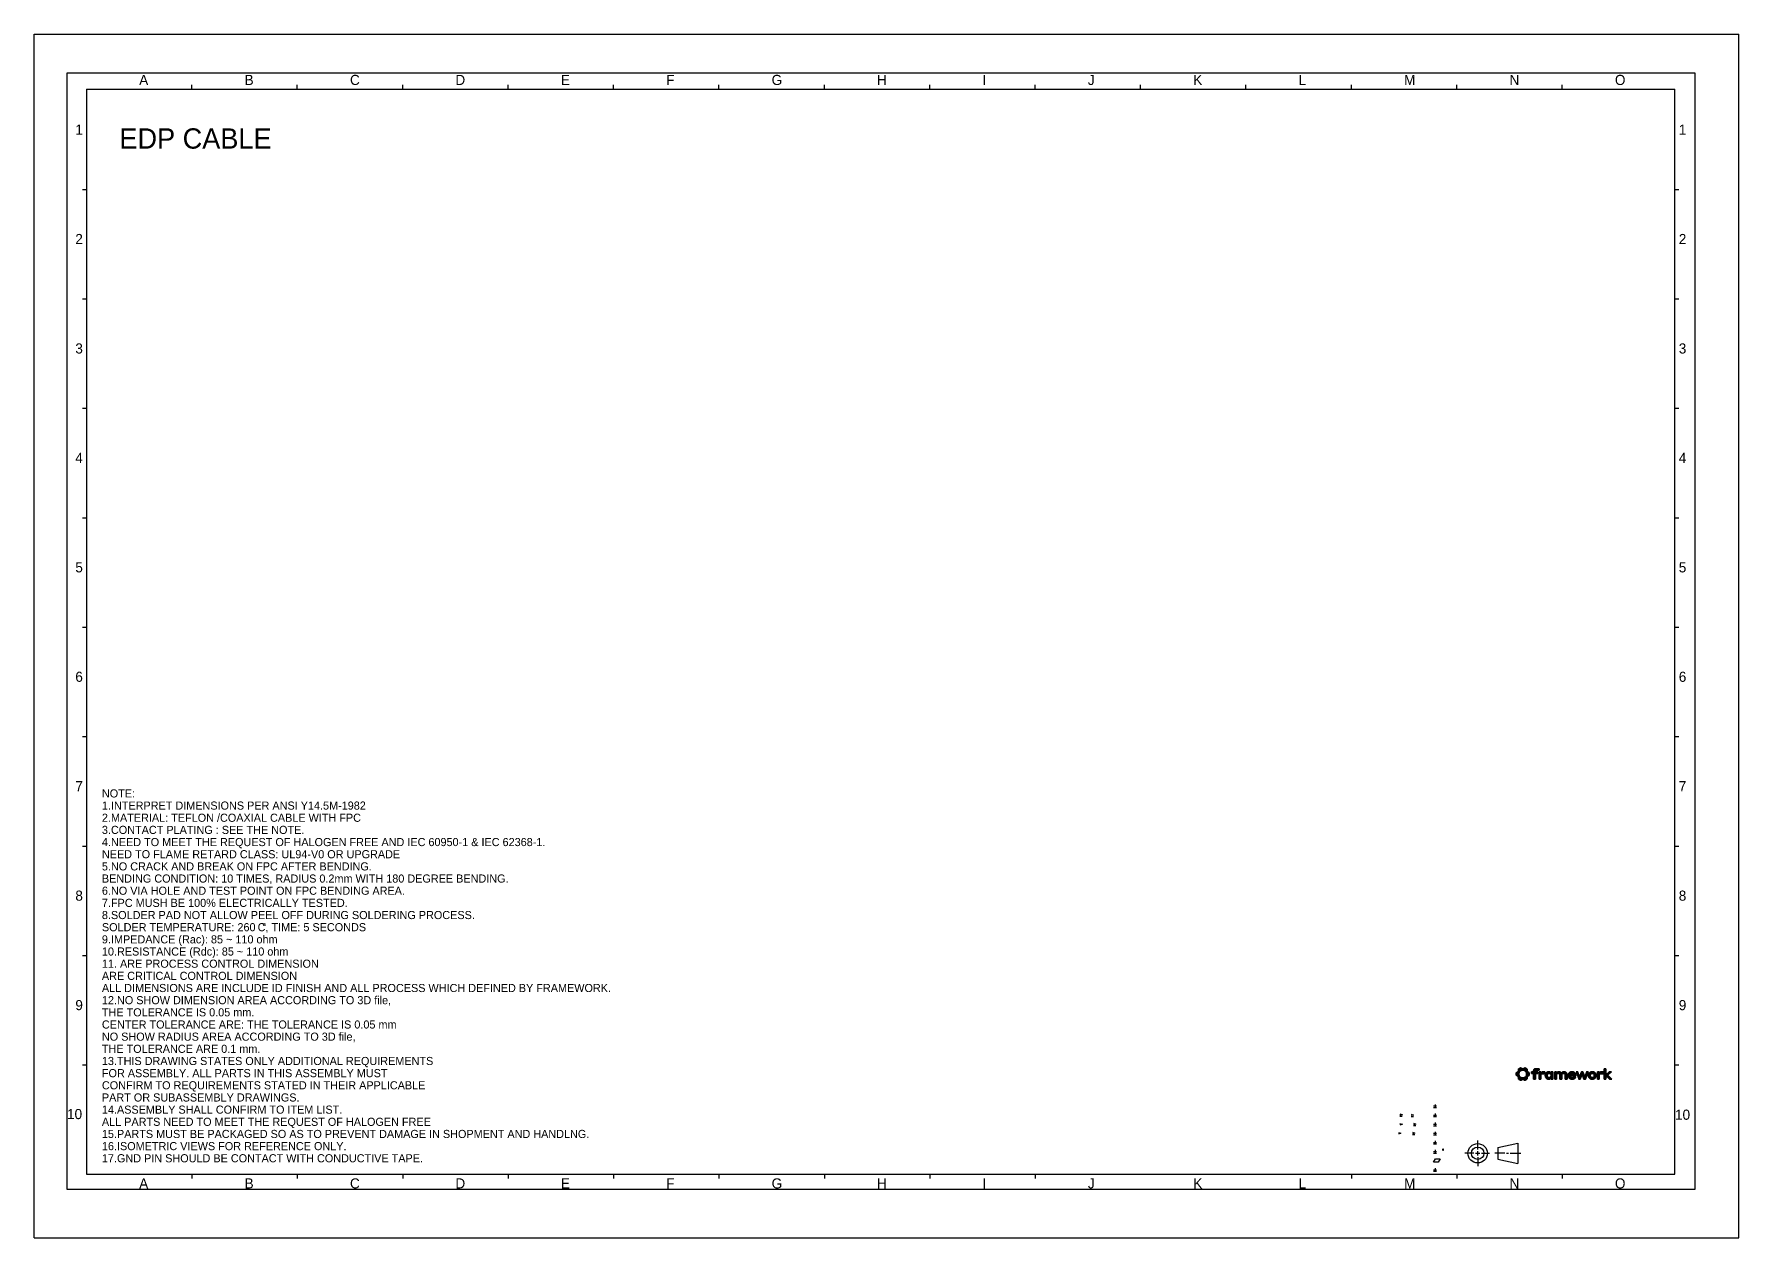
# Model space of a CAD drawing. Header units: millimetres. Extents: x 0 to 841, y 0 to 594.
import ezdxf

# ---------------------------------------------------------------- set-up
doc = ezdxf.new("R2010")
doc.units = ezdxf.units.MM
doc.header["$LTSCALE"] = 46.255
doc.layers.get('0').update_dxf_attribs({"linetype": 'CONTINUOUS'})
doc.styles.add('TEXTSTYLE_2', font='txt')
doc.styles.add('TEXTSTYLE_8', font='ar_wgl__.ttf')

msp = doc.modelspace()

# ---------------------------------------------------------------- texts
at = {"color": 7, "linetype": 'CONTINUOUS', "attachment_point": 1, "line_spacing_factor": 0.9}
for s, insert, char_height, width, style in [('A', (51.84, 573.88), 5, 5, 'TEXTSTYLE_2'), ('B', (103.84, 573.88), 5, 5, 'TEXTSTYLE_2'), ('C', (155.84, 573.88), 5, 5, 'TEXTSTYLE_2'), ('D', (207.84, 573.88), 5, 5, 'TEXTSTYLE_2'), ('E', (259.84, 573.88), 5, 5, 'TEXTSTYLE_2'), ('F', (311.84, 573.88), 5, 5, 'TEXTSTYLE_2'), ('G', (363.84, 573.88), 5, 5, 'TEXTSTYLE_2'), ('H', (415.84, 573.88), 5, 5, 'TEXTSTYLE_2'), ('I', (467.84, 573.88), 5, 5, 'TEXTSTYLE_2'), ('J', (519.84, 573.88), 5, 5, 'TEXTSTYLE_2'), ('K', (571.84, 573.88), 5, 5, 'TEXTSTYLE_2'), ('L', (623.84, 573.88), 5, 5, 'TEXTSTYLE_2'), ('M', (675.84, 573.88), 5, 5, 'TEXTSTYLE_2'), ('N', (727.84, 573.88), 5, 5, 'TEXTSTYLE_2'), ('O', (779.84, 573.88), 5, 5, 'TEXTSTYLE_2'), ('1', (20.34, 549.38), 5, 5, 'TEXTSTYLE_2'), ('EDP CABLE', (42.08, 547.49), 10, 78.2528, 'TEXTSTYLE_8'), ('1', (811.34, 549.38), 5, 5, 'TEXTSTYLE_2'), ('2', (20.34, 495.38), 5, 5, 'TEXTSTYLE_2'), ('2', (811.34, 495.38), 5, 5, 'TEXTSTYLE_2'), ('3', (20.34, 441.38), 5, 5, 'TEXTSTYLE_2'), ('3', (811.34, 441.38), 5, 5, 'TEXTSTYLE_2'), ('4', (20.34, 387.38), 5, 5, 'TEXTSTYLE_2'), ('4', (811.34, 387.38), 5, 5, 'TEXTSTYLE_2'), ('5', (20.34, 333.38), 5, 5, 'TEXTSTYLE_2'), ('5', (811.34, 333.38), 5, 5, 'TEXTSTYLE_2'), ('6', (20.34, 279.38), 5, 5, 'TEXTSTYLE_2'), ('6', (811.34, 279.38), 5, 5, 'TEXTSTYLE_2'), ('7', (20.34, 225.38), 5, 5, 'TEXTSTYLE_2'), ('NOTE:\\P1.INTERPRET DIMENSIONS PER ANSI Y14.5M-1982\\P2.MATERIAL: TEFLON /COAXIAL CABLE WITH FPC\\P3.CONTACT PLATING : SEE THE NOTE.\\P4.NEED TO MEET THE REQUEST OF HALOGEN FREE AND IEC 60950-1 & IEC 62368-1.\\PNEED TO FLAME RETARD CLASS: UL94-V0 OR UPGRADE\\P5.NO CRACK AND BREAK ON FPC AFTER BENDING.\\PBENDING CONDITION: 10 TIMES, RADIUS 0.2mm WITH 180 DEGREE BENDING.\\P6.NO VIA HOLE AND TEST POINT ON FPC BENDING AREA.\\P7.FPC MUSH BE 100% ELECTRICALLY TESTED.\\P8.SOLDER PAD NOT ALLOW PEEL OFF DURING SOLDERING PROCESS.\\PSOLDER TEMPERATURE: 260{\\ftxt;\\W0.0001;\\H0.0001;\\~}{\\ftxt;\\W0.5494505495;\\H4.0; }{\\ftxt;\\W0.0001;\\H0.0001;\\~}C, TIME: 5 SECONDS\\P9.IMPEDANCE (Rac): 85 ~ 110 ohm\\P10.RESISTANCE (Rdc): 85 ~ 110 ohm\\P11. ARE PROCESS CONTROL DIMENSION\\PARE CRITICAL CONTROL DIMENSION\\PALL DIMENSIONS ARE INCLUDE ID FINISH AND ALL PROCESS WHICH DEFINED BY FRAMEWORK.\\P12.NO SHOW DIMENSION AREA ACCORDING TO 3D file, \\PTHE TOLERANCE IS 0.05 mm.\\PCENTER TOLERANCE ARE: THE TOLERANCE IS 0.05 mm\\PNO SHOW RADIUS AREA ACCORDING TO 3D file,\\PTHE TOLERANCE ARE 0.1 mm.\\P13.THIS DRAWING STATES ONLY ADDITIONAL REQUIREMENTS\\PFOR ASSEMBLY. ALL PARTS IN THIS ASSEMBLY MUST\\PCONFIRM TO REQUIREMENTS STATED IN THEIR APPLICABLE\\PPART OR SUBASSEMBLY DRAWINGS.\\P14.ASSEMBLY SHALL CONFIRM TO ITEM LIST.\\PALL PARTS NEED TO MEET THE REQUEST OF HALOGEN FREE\\P15.PARTS MUST BE PACKAGED SO AS TO PREVENT DAMAGE IN SHOPMENT AND HANDLNG.\\P16.ISOMETRIC VIEWS FOR REFERENCE ONLY.\\P17.GND PIN SHOULD BE CONTACT WITH CONDUCTIVE TAPE.', (33.45, 221.33), 4, 392.7212, 'TEXTSTYLE_8'), ('7', (811.34, 225.38), 5, 5, 'TEXTSTYLE_2'), ('8', (20.34, 171.38), 5, 5, 'TEXTSTYLE_2'), ('8', (811.34, 171.38), 5, 5, 'TEXTSTYLE_2'), ('9', (20.34, 117.38), 5, 5, 'TEXTSTYLE_2'), ('9', (811.34, 117.38), 5, 5, 'TEXTSTYLE_2'), ('10', (16.25, 63.62), 5, 10, 'TEXTSTYLE_2'), ('10', (809.48, 63.3), 5, 10, 'TEXTSTYLE_2'), ('A', (51.84, 29.38), 5, 5, 'TEXTSTYLE_2'), ('B', (103.84, 29.38), 5, 5, 'TEXTSTYLE_2'), ('C', (155.84, 29.38), 5, 5, 'TEXTSTYLE_2'), ('D', (207.84, 29.38), 5, 5, 'TEXTSTYLE_2'), ('E', (259.84, 29.38), 5, 5, 'TEXTSTYLE_2'), ('F', (311.84, 29.38), 5, 5, 'TEXTSTYLE_2'), ('G', (363.84, 29.38), 5, 5, 'TEXTSTYLE_2'), ('H', (415.84, 29.38), 5, 5, 'TEXTSTYLE_2'), ('I', (467.84, 29.38), 5, 5, 'TEXTSTYLE_2'), ('J', (519.84, 29.38), 5, 5, 'TEXTSTYLE_2'), ('K', (571.84, 29.38), 5, 5, 'TEXTSTYLE_2'), ('L', (623.84, 29.38), 5, 5, 'TEXTSTYLE_2'), ('M', (675.84, 29.38), 5, 5, 'TEXTSTYLE_2'), ('N', (727.84, 29.38), 5, 5, 'TEXTSTYLE_2'), ('O', (779.84, 29.38), 5, 5, 'TEXTSTYLE_2')]:
    msp.add_mtext(s, dxfattribs=dict(at, insert=insert, char_height=char_height, width=width, style=style))

# ---------------------------------------------------------------- blocks, each defined once
blk = doc.blocks.new('SYM301_BL0', base_point=(680.55, 51.63))
at = {"color": 7, "linetype": 'CONTINUOUS'}
for p, q in [((679.93, 52.2), (681.17, 51.73)), ((681.15, 51.73), (679.93, 51.42)), ((679.93, 51.05), (681.12, 51.05))]:
    blk.add_line(p, q, dxfattribs=at)
blk = doc.blocks.new('SYM301_BL1', base_point=(681.04, 56.01))
at = {"color": 7, "linetype": 'CONTINUOUS'}
for p, q in [((680.42, 56.59), (681.66, 56.12)), ((681.63, 56.12), (680.42, 55.81)), ((680.42, 55.44), (681.61, 55.44))]:
    blk.add_line(p, q, dxfattribs=at)
blk = doc.blocks.new('SYM301_BL2', base_point=(679.89, 60.52))
at = {"color": 7, "linetype": 'CONTINUOUS'}
for p, q in [((679.27, 61.1), (680.51, 60.63)), ((680.49, 60.63), (679.27, 60.32)), ((679.27, 59.95), (680.46, 59.95))]:
    blk.add_line(p, q, dxfattribs=at)
blk = doc.blocks.new('SYM301_BL3', base_point=(674.39, 60.6))
at = {"color": 7, "linetype": 'CONTINUOUS'}
for p, q in [((673.77, 61.17), (675.01, 60.71)), ((674.99, 60.71), (673.77, 60.4)), ((673.77, 60.03), (674.96, 60.03))]:
    blk.add_line(p, q, dxfattribs=at)
blk = doc.blocks.new('SYM001_BL4', base_point=(674.36, 56.08))
at = {"color": 7, "linetype": 'CONTINUOUS'}
for p, q in [((674.98, 56.16), (673.74, 55.69)), ((673.76, 56.47), (674.98, 56.16))]:
    blk.add_line(p, q, dxfattribs=at)
blk = doc.blocks.new('SYM001_BL5', base_point=(673.63, 51.64))
at = {"color": 7, "linetype": 'CONTINUOUS'}
for p, q in [((674.25, 51.71), (673.01, 51.25)), ((673.03, 52.03), (674.25, 51.71))]:
    blk.add_line(p, q, dxfattribs=at)

# ---------------------------------------------------------------- hatches: boundary and pattern name
at = {"linetype": 'CONTINUOUS'}
for points in [[(732.62, 81.66), (732.57, 81.53), (732.52, 81.4), (732.49, 81.27), (732.46, 81.13), (732.44, 80.99), (732.44, 80.85), (732.44, 80.7), (732.46, 80.56), (732.49, 80.42), (732.52, 80.29), (731.27, 80.17), (731.26, 80.18), (731.25, 80.2), (731.24, 80.22), (731.23, 80.24), (731.22, 80.26), (731.21, 80.28), (731.2, 80.3), (731.2, 80.32), (731.19, 80.35), (731.18, 80.43), (731.17, 80.51), (731.17, 80.59), (731.16, 80.68), (731.16, 80.76), (731.16, 80.85), (731.16, 80.93), (731.16, 81.02), (731.17, 81.1), (731.17, 81.18), (731.18, 81.26), (731.19, 81.35), (731.2, 81.37), (731.2, 81.39), (731.21, 81.41), (731.22, 81.43), (731.23, 81.45), (731.24, 81.47), (731.25, 81.49), (731.26, 81.51), (731.27, 81.53), (731.29, 81.54), (731.3, 81.56), (731.32, 81.57), (731.34, 81.59), (731.36, 81.6), (731.38, 81.61), (732.68, 81.78)], [(732.52, 80.29), (732.57, 80.16), (732.62, 80.03), (731.85, 79.81), (731.38, 80.08), (731.36, 80.09), (731.34, 80.11), (731.32, 80.12), (731.3, 80.13), (731.29, 80.15), (731.27, 80.17)], [(733.44, 82.54), (733.32, 82.47), (733.21, 82.39), (733.1, 82.3), (733, 82.21), (732.91, 82.11), (732.83, 82.01), (732.75, 81.9), (732.68, 81.78), (731.38, 81.61), (731.85, 81.89), (731.89, 81.91), (731.93, 81.93), (731.96, 81.96), (731.99, 81.99), (732.02, 82.02), (732.05, 82.06), (732.08, 82.09), (732.1, 82.13), (732.13, 82.17), (732.14, 82.21), (732.16, 82.25), (732.18, 82.29), (732.19, 82.33), (732.2, 82.37), (732.21, 82.42), (732.21, 82.46), (732.21, 82.51), (734.09, 82.76), (733.95, 82.73), (733.81, 82.7), (733.68, 82.65), (733.56, 82.6)], [(732.68, 79.91), (732.75, 79.79), (732.83, 79.68), (732.91, 79.58), (733, 79.48), (733.1, 79.39), (733.21, 79.3), (733.32, 79.23), (733.44, 79.16), (732.21, 78.63), (732.21, 79.18), (732.21, 79.23), (732.2, 79.28), (732.2, 79.33), (732.19, 79.37), (732.17, 79.42), (732.16, 79.46), (732.14, 79.5), (732.11, 79.54), (732.09, 79.58), (732.06, 79.62), (732.03, 79.66), (732, 79.69), (731.97, 79.72), (731.93, 79.75), (731.89, 79.78), (731.85, 79.81), (732.62, 80.03)], [(734.37, 83.45), (736.29, 83.42), (736.39, 83.35), (736.41, 83.33), (736.42, 83.32), (736.44, 83.3), (736.45, 83.28), (736.47, 83.26), (736.48, 83.25), (736.49, 83.23), (736.5, 83.21), (736.51, 83.19), (736.51, 83.17), (736.52, 83.15), (736.52, 83.12), (736.53, 83.1), (736.53, 83.08), (736.53, 83.06), (734.09, 82.76), (732.21, 82.51), (732.21, 83.06), (732.21, 83.08), (732.21, 83.1), (732.22, 83.12), (732.22, 83.15), (732.23, 83.17), (732.23, 83.19), (732.24, 83.21), (732.25, 83.23), (732.26, 83.25), (732.27, 83.26), (732.29, 83.28), (732.3, 83.3), (732.32, 83.32), (732.33, 83.33), (732.35, 83.35), (732.45, 83.42), (734.14, 83.49), (734.19, 83.48), (734.23, 83.46), (734.28, 83.46), (734.32, 83.45)], [(734.37, 78.91), (734.51, 78.92), (734.66, 78.94), (736.53, 78.63), (736.53, 78.61), (736.53, 78.59), (736.52, 78.57), (736.52, 78.55), (736.51, 78.53), (736.51, 78.51), (736.5, 78.48), (736.49, 78.47), (736.48, 78.45), (736.47, 78.43), (736.45, 78.41), (736.44, 78.39), (736.42, 78.38), (736.41, 78.36), (736.39, 78.35), (736.29, 78.27), (734.51, 78.23), (734.46, 78.24), (734.42, 78.24), (734.37, 78.24), (732.55, 78.2), (732.45, 78.27), (732.35, 78.35), (732.33, 78.36), (732.32, 78.38), (732.3, 78.39), (732.29, 78.41), (732.27, 78.43), (732.26, 78.45), (732.25, 78.47), (732.24, 78.48), (732.23, 78.51), (732.23, 78.53), (732.22, 78.55), (732.22, 78.57), (732.21, 78.59), (732.21, 78.61), (732.21, 78.63), (733.44, 79.16), (733.56, 79.09), (733.68, 79.04), (733.81, 79), (733.95, 78.96), (734.09, 78.94), (734.23, 78.92)], [(734.1, 83.51), (734.14, 83.49), (732.45, 83.42), (732.55, 83.5), (734.01, 83.55), (734.05, 83.53)], [(733.53, 83.82), (734.01, 83.55), (732.55, 83.5), (732.65, 83.56), (732.76, 83.63), (732.87, 83.69), (732.98, 83.75), (733.1, 83.8), (733.49, 83.84), (733.51, 83.83)], [(734.14, 78.2), (734.1, 78.19), (732.65, 78.13), (732.55, 78.2), (734.37, 78.24), (734.32, 78.24), (734.28, 78.24), (734.23, 78.23), (734.19, 78.22)], [(734.01, 78.14), (733.53, 77.87), (733.21, 77.85), (733.1, 77.89), (732.98, 77.95), (732.87, 78), (732.76, 78.06), (732.65, 78.13), (734.1, 78.19), (734.05, 78.17)], [(733.32, 83.87), (733.34, 83.87), (733.37, 83.87), (733.39, 83.87), (733.41, 83.87), (733.43, 83.86), (733.45, 83.86), (733.47, 83.85), (733.49, 83.84), (733.1, 83.8), (733.21, 83.85), (733.24, 83.85), (733.26, 83.86), (733.28, 83.86), (733.3, 83.87)], [(733.49, 77.85), (733.47, 77.84), (733.45, 77.83), (733.43, 77.83), (733.41, 77.83), (733.39, 77.82), (733.37, 77.82), (733.34, 77.82), (733.32, 77.82), (733.3, 77.82), (733.28, 77.83), (733.26, 77.83), (733.24, 77.84), (733.21, 77.85), (733.53, 77.87), (733.51, 77.86)], [(734.37, 82.78), (734.23, 82.77), (734.09, 82.76), (736.53, 83.06), (736.53, 82.51), (736.53, 82.46), (735.53, 82.39), (735.42, 82.47), (735.31, 82.54), (735.18, 82.6), (735.06, 82.65), (734.93, 82.7), (734.79, 82.73), (734.66, 82.76), (734.51, 82.77)], [(736.09, 83.56), (736.19, 83.5), (736.29, 83.42), (734.37, 83.45), (734.42, 83.45), (734.46, 83.46), (734.51, 83.46), (734.56, 83.48), (734.6, 83.49), (734.64, 83.51), (734.69, 83.53), (734.73, 83.55), (735.64, 83.8), (735.76, 83.75), (735.87, 83.69), (735.98, 83.63)], [(734.51, 78.23), (736.29, 78.27), (736.19, 78.2), (736.09, 78.13), (735.21, 77.87), (734.73, 78.14), (734.69, 78.17), (734.64, 78.19), (734.6, 78.2), (734.56, 78.22)], [(736.53, 79.23), (736.53, 79.18), (736.53, 78.63), (734.66, 78.94), (734.79, 78.96), (734.93, 79), (735.06, 79.04), (735.18, 79.09), (735.31, 79.16), (735.42, 79.23), (736.54, 79.28)], [(735.4, 83.87), (735.42, 83.87), (735.44, 83.87), (735.46, 83.86), (735.48, 83.86), (735.51, 83.85), (735.53, 83.85), (735.64, 83.8), (734.73, 83.55), (735.21, 83.82), (735.23, 83.83), (735.25, 83.84), (735.27, 83.85), (735.29, 83.86), (735.31, 83.86), (735.33, 83.87), (735.35, 83.87), (735.37, 83.87)], [(735.64, 77.89), (735.53, 77.85), (735.51, 77.84), (735.48, 77.83), (735.46, 77.83), (735.44, 77.82), (735.42, 77.82), (735.4, 77.82), (735.37, 77.82), (735.35, 77.82), (735.33, 77.83), (735.31, 77.83), (735.29, 77.83), (735.27, 77.84), (735.25, 77.85), (735.23, 77.86), (735.21, 77.87), (736.09, 78.13), (735.98, 78.06), (735.87, 78), (735.76, 77.95)], [(736.54, 79.33), (736.54, 79.28), (735.42, 79.23), (735.53, 79.3), (736.55, 79.37)], [(736.54, 82.42), (736.54, 82.37), (735.64, 82.3), (735.53, 82.39), (736.53, 82.46)], [(736.57, 79.42), (736.55, 79.37), (735.53, 79.3), (735.64, 79.39), (736.59, 79.46)], [(736.55, 82.33), (736.56, 82.29), (735.74, 82.21), (735.64, 82.3), (736.54, 82.37)], [(736.6, 79.5), (736.59, 79.46), (735.64, 79.39), (735.74, 79.48), (736.63, 79.54)], [(736.58, 82.25), (736.6, 82.21), (735.83, 82.11), (735.74, 82.21), (736.56, 82.29)], [(736.65, 79.58), (736.63, 79.54), (735.74, 79.48), (735.83, 79.58), (736.71, 79.66), (736.68, 79.62)], [(736.64, 82.13), (736.66, 82.09), (735.91, 82.01), (735.83, 82.11), (736.6, 82.21), (736.62, 82.17)], [(736.74, 79.69), (736.71, 79.66), (735.83, 79.58), (735.91, 79.68), (736.85, 79.78), (736.81, 79.75), (736.77, 79.72)], [(736.72, 82.02), (736.75, 81.99), (735.99, 81.9), (735.91, 82.01), (736.66, 82.09), (736.69, 82.06)], [(737.37, 80.08), (736.89, 79.81), (736.85, 79.78), (735.91, 79.68), (735.99, 79.79), (736.06, 79.91), (736.12, 80.03), (737.45, 80.15), (737.44, 80.13), (737.42, 80.12), (737.4, 80.11), (737.38, 80.09)], [(736.85, 81.91), (736.89, 81.89), (737.37, 81.61), (736.18, 81.53), (736.12, 81.66), (736.06, 81.78), (735.99, 81.9), (736.75, 81.99), (736.78, 81.96), (736.82, 81.93)], [(737.47, 80.17), (737.45, 80.15), (736.12, 80.03), (736.18, 80.16), (737.53, 80.28), (737.52, 80.26), (737.51, 80.24), (737.5, 80.22), (737.49, 80.2), (737.48, 80.18)], [(737.45, 81.54), (737.47, 81.53), (736.22, 81.4), (736.18, 81.53), (737.37, 81.61), (737.38, 81.6), (737.4, 81.59), (737.42, 81.57), (737.44, 81.56)], [(737.54, 80.3), (737.53, 80.28), (736.18, 80.16), (736.22, 80.29), (737.55, 80.35), (737.54, 80.32)], [(737.53, 81.41), (737.54, 81.39), (736.26, 81.27), (736.22, 81.4), (737.47, 81.53), (737.48, 81.51), (737.49, 81.49), (737.5, 81.47), (737.51, 81.45), (737.52, 81.43)], [(737.56, 80.43), (737.55, 80.35), (736.22, 80.29), (736.26, 80.42), (737.57, 80.51)], [(737.55, 81.35), (737.56, 81.26), (736.28, 81.13), (736.26, 81.27), (737.54, 81.39), (737.54, 81.37)], [(737.58, 80.59), (737.57, 80.51), (736.26, 80.42), (736.28, 80.56), (737.58, 80.68)], [(737.57, 81.18), (737.58, 81.1), (736.3, 80.99), (736.28, 81.13), (737.56, 81.26)], [(737.58, 80.76), (737.58, 80.68), (736.28, 80.56), (736.3, 80.7), (737.59, 80.85)], [(737.58, 81.02), (737.58, 80.93), (737.59, 80.85), (736.3, 80.7), (736.3, 80.85), (736.3, 80.99), (737.58, 81.1)], [(740.61, 82.25), (740.61, 81.91), (738.76, 81.16), (738.76, 81.91), (739.72, 81.91), (740.62, 82.38), (740.62, 82.34), (740.62, 82.29)], [(741.87, 81.91), (741.87, 81.16), (740.61, 81.16), (740.61, 78.39), (739.72, 78.39), (739.72, 81.16), (738.76, 81.16), (740.61, 81.91)], [(740.67, 82.54), (740.65, 82.5), (739.72, 82.42), (739.73, 82.51), (740.7, 82.6), (740.68, 82.57)], [(740.63, 82.42), (740.62, 82.38), (739.72, 81.91), (739.72, 82.42), (740.65, 82.5), (740.64, 82.46)], [(740.8, 82.7), (740.77, 82.68), (739.73, 82.6), (739.75, 82.68), (740.9, 82.75), (740.86, 82.74), (740.83, 82.72)], [(740.72, 82.63), (740.7, 82.6), (739.73, 82.51), (739.73, 82.6), (740.77, 82.68), (740.75, 82.65)], [(740.94, 82.77), (740.9, 82.75), (739.75, 82.68), (739.76, 82.76), (741.17, 82.8), (741.12, 82.8), (741.07, 82.79), (741.02, 82.79), (740.98, 82.78)], [(740.79, 83.5), (740.9, 83.51), (742.42, 83.51), (742.42, 82.8), (741.17, 82.8), (739.76, 82.76), (739.78, 82.84), (739.81, 82.91), (739.84, 82.98), (739.88, 83.05), (739.92, 83.11), (739.96, 83.17), (740.01, 83.22), (740.07, 83.27), (740.13, 83.31), (740.19, 83.35), (740.26, 83.39), (740.34, 83.42), (740.42, 83.44), (740.51, 83.47), (740.6, 83.48), (740.69, 83.5)], [(744.33, 81.93), (744.42, 81.93), (745.24, 81.93), (745.24, 81.04), (744.3, 81.04), (744.21, 81.04), (744.12, 81.04), (744.04, 81.03), (743.96, 81.02), (743.89, 81.01), (743.82, 81), (743.76, 80.98), (743.7, 80.96), (743.65, 80.94), (743.6, 80.91), (743.55, 80.88), (743.51, 80.85), (743.47, 80.81), (743.43, 80.77), (743.4, 80.73), (743.37, 80.68), (743.34, 80.63), (742.4, 78.39), (742.4, 81.91), (743.28, 81.91), (743.28, 81.32), (743.3, 81.36), (743.33, 81.41), (743.36, 81.46), (743.4, 81.51), (743.44, 81.56), (743.49, 81.62), (743.54, 81.66), (743.59, 81.7), (743.65, 81.73), (743.71, 81.77), (743.77, 81.8), (743.85, 81.83), (743.92, 81.86), (744.01, 81.88), (744.08, 81.9), (744.16, 81.91), (744.24, 81.92)], [(743.28, 80.24), (743.28, 78.39), (742.4, 78.39), (743.34, 80.63), (743.32, 80.57), (743.31, 80.51), (743.29, 80.45), (743.29, 80.38), (743.28, 80.31)], [(746.44, 80.47), (746.43, 80.39), (745.5, 80.3), (745.52, 80.45), (746.47, 80.55)], [(746.41, 80.31), (746.41, 80.23), (746.4, 80.15), (745.5, 79.99), (745.5, 80.15), (745.5, 80.3), (746.43, 80.39)], [(746.41, 80.06), (746.41, 79.98), (745.52, 79.84), (745.5, 79.99), (746.4, 80.15)], [(746.49, 80.62), (746.47, 80.55), (745.52, 80.45), (745.54, 80.59), (746.53, 80.69)], [(746.43, 79.9), (746.44, 79.82), (745.54, 79.7), (745.52, 79.84), (746.41, 79.98)], [(746.56, 80.75), (746.53, 80.69), (745.54, 80.59), (745.57, 80.72), (746.6, 80.81)], [(746.47, 79.75), (746.49, 79.68), (745.57, 79.57), (745.54, 79.7), (746.44, 79.82)], [(746.65, 80.87), (746.6, 80.81), (745.57, 80.72), (745.61, 80.85), (746.7, 80.93)], [(746.53, 79.61), (746.56, 79.54), (745.61, 79.44), (745.57, 79.57), (746.49, 79.68)], [(746.75, 80.98), (746.7, 80.93), (745.61, 80.85), (745.66, 80.98), (746.87, 81.06), (746.81, 81.02)], [(746.6, 79.48), (746.65, 79.42), (745.66, 79.31), (745.61, 79.44), (746.56, 79.54)], [(746.93, 81.1), (746.87, 81.06), (745.66, 80.98), (745.71, 81.09), (747.31, 81.2), (747.23, 81.19), (747.15, 81.18), (747.07, 81.16), (747, 81.13)], [(746.75, 79.32), (746.81, 79.27), (745.71, 79.2), (745.66, 79.31), (746.65, 79.42), (746.7, 79.37)], [(745.77, 81.2), (745.84, 81.31), (747.39, 81.2), (747.31, 81.2), (745.71, 81.09)], [(746.87, 79.23), (746.93, 79.2), (745.77, 79.09), (745.71, 79.2), (746.81, 79.27)], [(747.39, 79.09), (747.47, 79.09), (747.55, 79.1), (747.63, 79.12), (747.7, 79.14), (747.77, 79.16), (747.83, 79.2), (747.9, 79.23), (747.96, 79.27), (748.01, 79.32), (748.06, 79.37), (748.11, 79.42), (748.15, 79.48), (748.19, 79.54), (748.23, 79.61), (748.26, 79.68), (748.34, 78.94), (745.84, 78.98), (745.77, 79.09), (746.93, 79.2), (747, 79.16), (747.07, 79.14), (747.15, 79.12), (747.23, 79.1), (747.31, 79.09)], [(748.31, 81.43), (748.32, 81.4), (745.84, 81.31), (745.91, 81.4), (748.28, 81.46)], [(748.34, 81.38), (747.9, 81.06), (747.83, 81.1), (747.77, 81.13), (747.7, 81.16), (747.63, 81.18), (747.55, 81.19), (747.47, 81.2), (747.39, 81.2), (745.84, 81.31), (748.32, 81.4)], [(748.31, 78.89), (748.29, 78.86), (745.99, 78.8), (745.91, 78.89), (745.84, 78.98), (748.34, 78.94), (748.33, 78.92)], [(748.26, 81.5), (748.28, 81.46), (745.91, 81.4), (745.99, 81.49), (748.21, 81.55)], [(748.16, 81.6), (748.21, 81.55), (745.99, 81.49), (746.08, 81.58), (748.1, 81.65)], [(748.27, 78.82), (748.23, 78.77), (746.08, 78.71), (745.99, 78.8), (748.29, 78.86)], [(747.87, 81.81), (747.96, 81.76), (748.04, 81.71), (748.1, 81.65), (746.08, 81.58), (746.18, 81.67), (746.29, 81.74), (746.4, 81.8), (747.8, 81.85)], [(748.18, 78.72), (748.12, 78.66), (748.07, 78.62), (746.29, 78.55), (746.18, 78.63), (746.08, 78.71), (748.23, 78.77)], [(748.01, 78.57), (747.95, 78.53), (746.4, 78.49), (746.29, 78.55), (748.07, 78.62)], [(747.65, 81.91), (747.73, 81.88), (747.8, 81.85), (746.4, 81.8), (746.52, 81.86), (746.64, 81.9), (747.56, 81.93)], [(747.89, 78.49), (747.82, 78.46), (747.74, 78.42), (747.66, 78.39), (746.76, 78.36), (746.64, 78.39), (746.51, 78.44), (746.4, 78.49), (747.95, 78.53)], [(747.03, 81.98), (747.16, 81.98), (747.27, 81.98), (747.37, 81.97), (747.47, 81.95), (747.56, 81.93), (746.64, 81.9), (746.76, 81.94), (746.89, 81.96)], [(747.57, 78.36), (747.49, 78.35), (747.41, 78.33), (747.02, 78.32), (746.89, 78.33), (746.76, 78.36), (747.66, 78.39)], [(747.33, 78.32), (747.25, 78.31), (747.15, 78.31), (747.02, 78.32), (747.41, 78.33)], [(748.34, 81.38), (748.34, 81.91), (749.23, 81.91), (749.23, 78.39), (748.34, 78.39), (748.34, 78.94), (748.26, 79.68), (748.29, 79.75), (748.31, 79.82), (748.33, 79.9), (748.34, 79.98), (748.35, 80.06), (748.35, 80.15), (748.35, 80.23), (748.34, 80.31), (748.33, 80.39), (748.31, 80.47), (748.29, 80.55), (748.26, 80.62), (748.23, 80.69), (748.19, 80.75), (748.15, 80.81), (748.11, 80.87), (748.06, 80.93), (748.01, 80.98), (747.96, 81.02), (747.9, 81.06)], [(751.02, 80.27), (751.02, 78.39), (750.13, 78.39), (750.13, 81.91), (751.02, 81.91), (751.02, 81.32), (751.1, 80.69), (751.07, 80.62), (751.05, 80.56), (751.04, 80.49), (751.02, 80.42), (751.02, 80.34)], [(752.17, 81.98), (752.27, 81.98), (752.37, 81.97), (752.47, 81.96), (752.57, 81.93), (752.66, 81.91), (752.75, 81.87), (752.83, 81.84), (752.91, 81.79), (752.99, 81.75), (753.06, 81.69), (753.13, 81.63), (753.19, 81.57), (753.25, 81.51), (753.31, 81.43), (753.36, 81.36), (753.41, 81.28), (751.81, 81.19), (751.74, 81.18), (751.67, 81.17), (751.6, 81.15), (751.54, 81.13), (751.48, 81.1), (751.42, 81.07), (751.37, 81.04), (751.32, 81), (751.27, 80.95), (751.23, 80.91), (751.19, 80.86), (751.16, 80.8), (751.12, 80.75), (751.1, 80.69), (751.02, 81.32), (751.04, 81.37), (751.08, 81.42), (751.12, 81.47), (751.16, 81.53), (751.21, 81.58), (751.27, 81.64), (751.34, 81.69), (751.4, 81.75), (751.48, 81.79), (751.56, 81.84), (751.65, 81.88), (751.74, 81.92), (751.82, 81.94), (751.9, 81.96), (751.99, 81.97), (752.08, 81.98)], [(751.96, 81.19), (751.88, 81.19), (751.81, 81.19), (753.41, 81.28), (753.45, 81.2), (754.48, 81.19), (754.4, 81.19), (754.33, 81.18), (754.26, 81.17), (754.2, 81.15), (754.13, 81.13), (754.07, 81.1), (754.02, 81.07), (753.96, 81.04), (753.91, 81), (753.87, 80.95), (753.82, 80.91), (753.78, 80.86), (753.75, 80.8), (753.72, 80.75), (753.69, 80.69), (753.66, 80.62), (753.64, 80.56), (753.63, 80.49), (753.62, 80.42), (753.61, 80.34), (753.61, 80.27), (753.61, 78.39), (752.72, 78.39), (752.72, 80.27), (752.72, 80.34), (752.71, 80.42), (752.7, 80.49), (752.69, 80.56), (752.67, 80.63), (752.64, 80.69), (752.62, 80.75), (752.59, 80.81), (752.55, 80.86), (752.51, 80.91), (752.47, 80.96), (752.43, 81), (752.38, 81.04), (752.33, 81.07), (752.28, 81.1), (752.22, 81.13), (752.16, 81.15), (752.09, 81.17), (752.03, 81.18)], [(754.74, 81.98), (754.87, 81.98), (754.99, 81.97), (755.1, 81.94), (755.21, 81.92), (755.32, 81.88), (755.42, 81.83), (755.52, 81.78), (755.61, 81.72), (755.69, 81.66), (755.77, 81.59), (755.84, 81.51), (755.91, 81.42), (755.97, 81.33), (756.02, 81.24), (756.07, 81.14), (756.11, 81.03), (756.14, 80.92), (755.18, 80.81), (755.15, 80.86), (755.11, 80.91), (755.07, 80.96), (755.02, 81), (754.97, 81.04), (754.92, 81.07), (754.87, 81.1), (754.81, 81.13), (754.75, 81.15), (754.69, 81.17), (754.62, 81.18), (754.55, 81.19), (754.48, 81.19), (753.45, 81.2), (753.48, 81.26), (753.52, 81.32), (753.56, 81.39), (753.61, 81.46), (753.67, 81.52), (753.73, 81.59), (753.8, 81.65), (753.88, 81.71), (753.96, 81.77), (754.05, 81.82), (754.14, 81.87), (754.25, 81.91), (754.34, 81.93), (754.43, 81.95), (754.53, 81.97), (754.63, 81.98)], [(756.14, 80.92), (756.17, 80.81), (756.19, 80.69), (756.2, 80.57), (756.2, 80.44), (756.2, 78.39), (755.31, 78.39), (755.31, 80.27), (755.31, 80.34), (755.3, 80.42), (755.29, 80.49), (755.28, 80.56), (755.26, 80.63), (755.24, 80.69), (755.21, 80.75), (755.18, 80.81)], [(759.57, 80.61), (760.46, 80.57), (760.48, 80.42), (760.5, 80.26), (760.5, 80.1), (756.83, 80), (756.82, 80.15), (756.83, 80.3), (756.84, 80.45), (756.87, 80.59), (757.76, 80.68), (757.74, 80.61)], [(760.5, 80.1), (760.5, 80), (757.71, 80), (757.72, 79.92), (757.73, 79.85), (756.87, 79.71), (756.84, 79.85), (756.83, 80)], [(757.78, 80.74), (757.76, 80.68), (756.87, 80.59), (756.9, 80.73), (757.84, 80.86), (757.81, 80.8)], [(757.75, 79.78), (757.77, 79.7), (756.9, 79.58), (756.87, 79.71), (757.73, 79.85)], [(757.87, 80.92), (757.84, 80.86), (756.9, 80.73), (756.94, 80.86), (757.91, 80.97)], [(757.8, 79.64), (757.83, 79.57), (756.94, 79.45), (756.9, 79.58), (757.77, 79.7)], [(757.95, 81.02), (757.91, 80.97), (756.94, 80.86), (757, 80.99), (758.04, 81.1), (757.99, 81.06)], [(757.9, 79.45), (757.95, 79.39), (757, 79.32), (756.94, 79.45), (757.83, 79.57), (757.86, 79.51)], [(758.09, 81.14), (758.04, 81.1), (757, 80.99), (757.06, 81.11), (758.2, 81.21), (758.14, 81.18)], [(757.99, 79.34), (758.04, 79.29), (757.06, 79.2), (757, 79.32), (757.95, 79.39)], [(758.25, 81.23), (758.2, 81.21), (757.06, 81.11), (757.13, 81.23), (758.59, 81.31), (758.52, 81.3), (758.45, 81.29), (758.38, 81.27), (758.32, 81.26)], [(758.16, 79.2), (758.22, 79.16), (757.13, 79.08), (757.06, 79.2), (758.04, 79.29), (758.1, 79.24)], [(758.51, 81.99), (758.66, 82), (758.82, 81.99), (758.96, 81.98), (759.11, 81.95), (759.24, 81.92), (759.38, 81.87), (759.5, 81.82), (759.62, 81.76), (759.74, 81.69), (759.84, 81.61), (759.94, 81.53), (760.04, 81.43), (760.12, 81.33), (760.2, 81.22), (760.27, 81.1), (760.33, 80.98), (760.38, 80.85), (759.53, 80.75), (759.5, 80.81), (759.47, 80.87), (759.43, 80.92), (759.39, 80.98), (759.35, 81.02), (759.31, 81.07), (759.26, 81.11), (759.22, 81.15), (759.16, 81.18), (759.11, 81.21), (759.05, 81.24), (758.99, 81.26), (758.93, 81.28), (758.87, 81.29), (758.8, 81.3), (758.73, 81.31), (758.66, 81.31), (758.59, 81.31), (757.13, 81.23), (757.21, 81.33), (757.29, 81.43), (757.38, 81.53), (757.48, 81.61), (757.59, 81.69), (757.71, 81.76), (757.83, 81.82), (757.95, 81.87), (758.08, 81.92), (758.22, 81.95), (758.36, 81.98)], [(758.35, 79.1), (758.42, 79.08), (757.21, 78.98), (757.13, 79.08), (758.22, 79.16), (758.28, 79.13)], [(759.57, 79.4), (759.59, 79.42), (760.46, 79.42), (760.45, 79.34), (760.42, 79.25), (760.38, 79.16), (760.32, 79.07), (760.26, 78.97), (760.17, 78.87), (757.39, 78.78), (757.3, 78.87), (757.21, 78.98), (758.73, 79.04), (758.8, 79.04), (758.86, 79.04), (758.92, 79.05), (758.98, 79.06), (759.03, 79.07), (759.09, 79.08), (759.15, 79.1), (759.21, 79.12), (759.26, 79.14), (759.3, 79.17), (759.35, 79.19), (759.39, 79.22), (759.42, 79.24), (759.46, 79.28), (759.5, 79.31), (759.53, 79.34), (759.55, 79.37)], [(758.73, 79.04), (757.21, 78.98), (758.42, 79.08), (758.49, 79.06), (758.57, 79.05), (758.65, 79.04)], [(760.1, 78.79), (760.02, 78.72), (759.94, 78.65), (759.84, 78.59), (759.74, 78.53), (759.62, 78.47), (759.5, 78.42), (759.37, 78.38), (758.26, 78.35), (758.12, 78.38), (757.98, 78.43), (757.85, 78.48), (757.73, 78.54), (757.61, 78.61), (757.5, 78.69), (757.39, 78.78), (760.17, 78.87)], [(759.25, 78.35), (759.13, 78.33), (759.01, 78.31), (758.87, 78.3), (758.73, 78.3), (758.57, 78.3), (758.41, 78.32), (758.26, 78.35), (759.37, 78.38)], [(760.38, 80.85), (760.43, 80.71), (760.46, 80.57), (759.57, 80.61), (759.55, 80.68), (759.53, 80.75)], [(764.09, 81.93), (764.95, 79.56), (766.62, 81.91), (765.33, 78.36), (764.54, 78.36), (763.64, 80.81), (762.75, 78.36), (761.97, 78.36), (762.44, 79.54), (763.3, 81.93)], [(767.68, 80.31), (767.67, 80.23), (767.67, 80.15), (766.78, 80), (766.77, 80.15), (766.78, 80.3), (767.69, 80.39)], [(767.71, 80.47), (767.69, 80.39), (766.78, 80.3), (766.79, 80.45), (767.73, 80.54)], [(767.67, 80.06), (767.68, 79.98), (766.79, 79.85), (766.78, 80), (767.67, 80.15)], [(767.76, 80.62), (767.73, 80.54), (766.79, 80.45), (766.82, 80.59), (767.8, 80.68)], [(767.69, 79.9), (767.71, 79.83), (766.82, 79.71), (766.79, 79.85), (767.68, 79.98)], [(767.83, 80.75), (767.8, 80.68), (766.82, 80.59), (766.86, 80.72), (767.87, 80.81)], [(767.73, 79.75), (767.76, 79.68), (766.86, 79.57), (766.82, 79.71), (767.71, 79.83)], [(767.92, 80.87), (767.87, 80.81), (766.86, 80.72), (766.9, 80.86), (768.02, 80.97), (767.97, 80.92)], [(767.8, 79.61), (767.83, 79.55), (766.9, 79.44), (766.86, 79.57), (767.76, 79.68)], [(768.08, 81.02), (768.02, 80.97), (766.9, 80.86), (766.96, 80.98), (768.21, 81.1), (768.14, 81.06)], [(767.87, 79.48), (767.92, 79.43), (766.96, 79.31), (766.9, 79.44), (767.83, 79.55)], [(768.28, 81.13), (768.21, 81.1), (766.96, 80.98), (767.02, 81.1), (768.59, 81.2), (768.5, 81.19), (768.43, 81.18), (768.35, 81.16)], [(768.02, 79.32), (768.08, 79.27), (767.02, 79.19), (766.96, 79.31), (767.92, 79.43), (767.97, 79.37)], [(768.67, 82), (768.82, 81.99), (768.97, 81.98), (769.11, 81.95), (769.25, 81.92), (769.38, 81.87), (769.51, 81.82), (769.64, 81.76), (769.75, 81.68), (769.86, 81.61), (769.97, 81.52), (770.06, 81.43), (770.15, 81.33), (770.24, 81.22), (770.31, 81.1), (770.37, 80.98), (770.43, 80.86), (770.48, 80.72), (769.57, 80.62), (769.54, 80.69), (769.5, 80.75), (769.46, 80.81), (769.41, 80.87), (769.36, 80.93), (769.31, 80.98), (769.25, 81.02), (769.19, 81.06), (769.13, 81.1), (769.06, 81.13), (768.99, 81.16), (768.91, 81.18), (768.83, 81.19), (768.75, 81.2), (768.67, 81.2), (768.59, 81.2), (767.02, 81.1), (767.1, 81.22), (767.18, 81.33), (767.27, 81.43), (767.36, 81.52), (767.47, 81.61), (767.58, 81.68), (767.7, 81.76), (767.82, 81.82), (767.95, 81.87), (768.08, 81.92), (768.22, 81.95), (768.37, 81.98), (768.52, 81.99)], [(768.21, 79.2), (768.28, 79.17), (767.1, 79.08), (767.02, 79.19), (768.08, 79.27), (768.14, 79.23)], [(768.67, 79.09), (768.75, 79.09), (770.24, 79.08), (770.15, 78.97), (770.06, 78.87), (769.97, 78.78), (769.86, 78.69), (769.75, 78.61), (769.64, 78.54), (769.51, 78.48), (769.38, 78.42), (769.25, 78.38), (769.11, 78.34), (768.97, 78.32), (768.82, 78.3), (768.67, 78.3), (768.52, 78.3), (768.37, 78.32), (768.22, 78.34), (768.08, 78.38), (767.95, 78.42), (767.82, 78.48), (767.7, 78.54), (767.58, 78.61), (767.47, 78.69), (767.36, 78.78), (767.27, 78.87), (767.18, 78.97), (767.1, 79.08), (768.28, 79.17), (768.35, 79.14), (768.43, 79.12), (768.5, 79.1), (768.59, 79.09)], [(770.48, 80.72), (770.51, 80.59), (770.54, 80.45), (770.56, 80.3), (770.56, 80.15), (770.56, 80), (770.54, 79.85), (770.51, 79.71), (770.48, 79.57), (770.43, 79.44), (770.37, 79.31), (770.31, 79.19), (770.24, 79.08), (768.75, 79.09), (768.83, 79.1), (768.91, 79.12), (768.99, 79.14), (769.06, 79.16), (769.13, 79.2), (769.19, 79.23), (769.25, 79.27), (769.31, 79.32), (769.36, 79.37), (769.41, 79.42), (769.46, 79.48), (769.5, 79.54), (769.54, 79.61), (769.57, 79.68), (769.6, 79.75), (769.62, 79.82), (769.64, 79.9), (769.65, 79.98), (769.66, 80.06), (769.66, 80.15), (769.66, 80.23), (769.65, 80.31), (769.64, 80.39), (769.62, 80.47), (769.6, 80.55), (769.57, 80.62)], [(773.11, 81.93), (773.2, 81.93), (774.02, 81.93), (774.02, 81.04), (773.08, 81.04), (772.99, 81.04), (772.91, 81.04), (772.82, 81.03), (772.75, 81.02), (772.67, 81.01), (772.61, 81), (772.54, 80.98), (772.48, 80.96), (772.43, 80.94), (772.38, 80.91), (772.33, 80.88), (772.29, 80.85), (772.25, 80.81), (772.21, 80.77), (772.18, 80.73), (772.15, 80.68), (772.13, 80.63), (771.18, 78.39), (771.18, 81.91), (772.06, 81.91), (772.06, 81.32), (772.08, 81.36), (772.11, 81.41), (772.14, 81.46), (772.18, 81.51), (772.22, 81.56), (772.28, 81.62), (772.32, 81.66), (772.37, 81.7), (772.43, 81.73), (772.49, 81.77), (772.56, 81.8), (772.63, 81.83), (772.71, 81.86), (772.79, 81.88), (772.87, 81.9), (772.94, 81.91), (773.02, 81.92)], [(772.06, 80.24), (772.06, 78.39), (771.18, 78.39), (772.13, 80.63), (772.11, 80.57), (772.09, 80.51), (772.08, 80.45), (772.07, 80.38), (772.06, 80.31)], [(775.42, 80.47), (777.03, 81.91), (778.19, 81.91), (776.32, 80.27), (778.29, 78.39), (777.1, 78.39), (775.42, 79.99), (775.42, 78.39), (774.54, 78.39), (774.54, 83.51), (775.42, 83.51)]]:
    msp.add_hatch(color=7, dxfattribs=at).paths.add_polyline_path(points)

# ---------------------------------------------------------------- linework, layer by layer
at = {"color": 7, "linetype": 'CONTINUOUS'}
for p, q in [((0, 0), (0, 594)), ((0, 594), (841, 594)), ((841, 0), (841, 594)), ((16.34, 23.88), (16.34, 574.88)), ((16.34, 574.88), (819.34, 574.88)), ((819.34, 574.88), (819.34, 23.88)), ((25.84, 566.88), (25.84, 31.38)), ((25.84, 566.88), (809.34, 566.88)), ((77.84, 566.88), (77.84, 568.88)), ((129.84, 566.88), (129.84, 568.88)), ((181.84, 566.88), (181.84, 568.88)), ((233.84, 566.88), (233.84, 568.88)), ((285.84, 566.88), (285.84, 568.88)), ((337.84, 566.88), (337.84, 568.88)), ((389.84, 566.88), (389.84, 568.88)), ((441.84, 566.88), (441.84, 568.88)), ((493.84, 566.88), (493.84, 568.88)), ((545.84, 566.88), (545.84, 568.88)), ((597.84, 566.88), (597.84, 568.88)), ((649.84, 566.88), (649.84, 568.88)), ((701.84, 566.88), (701.84, 568.88)), ((753.84, 566.88), (753.84, 568.88)), ((809.34, 31.38), (809.34, 566.88)), ((23.84, 517.38), (25.84, 517.38)), ((809.34, 517.38), (811.34, 517.38)), ((23.84, 463.38), (25.84, 463.38)), ((809.34, 463.38), (811.34, 463.38)), ((23.84, 409.38), (25.84, 409.38)), ((809.34, 409.38), (811.34, 409.38)), ((23.84, 355.38), (25.84, 355.38)), ((809.34, 355.38), (811.34, 355.38)), ((23.84, 301.38), (25.84, 301.38)), ((809.34, 301.38), (811.34, 301.38)), ((23.84, 247.38), (25.84, 247.38)), ((809.34, 247.38), (811.34, 247.38)), ((23.84, 193.38), (25.84, 193.38)), ((809.34, 193.38), (811.34, 193.38)), ((23.84, 139.38), (25.84, 139.38)), ((809.34, 139.38), (811.34, 139.38)), ((23.84, 85.38), (25.84, 85.38)), ((809.34, 85.38), (811.34, 85.38)), ((731.85, 81.89), (731.38, 81.61)), ((731.38, 80.08), (731.85, 79.81)), ((732.21, 83.06), (732.21, 82.51)), ((732.21, 79.18), (732.21, 78.63)), ((734.01, 83.55), (733.53, 83.82)), ((733.53, 77.87), (734.01, 78.14)), ((735.21, 83.82), (734.73, 83.55)), ((734.73, 78.14), (735.21, 77.87)), ((736.53, 82.51), (736.53, 83.06)), ((736.53, 78.63), (736.53, 79.18)), ((737.37, 81.61), (736.89, 81.89)), ((736.89, 79.81), (737.37, 80.08)), ((739.72, 81.91), (738.76, 81.91)), ((738.76, 81.91), (738.76, 81.16)), ((738.76, 81.16), (739.72, 81.16)), ((739.72, 82.42), (739.72, 81.91)), ((739.72, 81.16), (739.72, 78.39)), ((739.72, 78.39), (740.61, 78.39)), ((740.61, 81.91), (740.61, 82.25)), ((741.87, 81.91), (740.61, 81.91)), ((740.61, 81.16), (741.87, 81.16)), ((740.61, 78.39), (740.61, 81.16)), ((742.42, 83.51), (740.9, 83.51)), ((741.17, 82.8), (742.42, 82.8)), ((741.87, 81.16), (741.87, 81.91)), ((743.28, 81.91), (742.4, 81.91)), ((742.4, 81.91), (742.4, 78.39)), ((742.4, 78.39), (743.28, 78.39)), ((742.42, 82.8), (742.42, 83.51)), ((743.28, 81.32), (743.28, 81.91)), ((743.28, 78.39), (743.28, 80.24)), ((744.3, 81.04), (745.24, 81.04)), ((745.24, 81.93), (744.42, 81.93)), ((745.24, 81.04), (745.24, 81.93)), ((749.23, 81.91), (748.34, 81.91)), ((748.34, 81.91), (748.34, 81.38)), ((748.34, 78.94), (748.34, 78.39)), ((748.34, 78.39), (749.23, 78.39)), ((749.23, 78.39), (749.23, 81.91)), ((751.02, 81.91), (750.13, 81.91)), ((750.13, 81.91), (750.13, 78.39)), ((750.13, 78.39), (751.02, 78.39)), ((751.02, 81.32), (751.02, 81.91)), ((751.02, 78.39), (751.02, 80.27)), ((752.72, 80.27), (752.72, 78.39)), ((752.72, 78.39), (753.61, 78.39)), ((753.61, 78.39), (753.61, 80.27)), ((755.31, 80.27), (755.31, 78.39)), ((755.31, 78.39), (756.2, 78.39)), ((756.2, 78.39), (756.2, 80.44)), ((757.71, 80), (760.5, 80)), ((759.57, 80.61), (757.74, 80.61)), ((760.46, 79.42), (759.59, 79.42)), ((760.5, 80), (760.5, 80.1)), ((761.62, 81.91), (760.66, 81.91)), ((760.66, 81.91), (761.97, 78.36)), ((762.44, 79.54), (761.62, 81.91)), ((761.97, 78.36), (762.75, 78.36)), ((763.3, 81.93), (762.44, 79.54)), ((762.75, 78.36), (763.64, 80.81)), ((764.09, 81.93), (763.3, 81.93)), ((763.64, 80.81), (764.54, 78.36)), ((764.95, 79.56), (764.09, 81.93)), ((764.54, 78.36), (765.33, 78.36)), ((765.76, 81.91), (764.95, 79.56)), ((765.33, 78.36), (766.62, 81.91)), ((766.62, 81.91), (765.76, 81.91)), ((772.06, 81.91), (771.18, 81.91)), ((771.18, 81.91), (771.18, 78.39)), ((771.18, 78.39), (772.06, 78.39)), ((772.06, 81.32), (772.06, 81.91)), ((772.06, 78.39), (772.06, 80.24)), ((773.08, 81.04), (774.02, 81.04)), ((774.02, 81.93), (773.2, 81.93)), ((774.02, 81.04), (774.02, 81.93)), ((775.42, 83.51), (774.54, 83.51)), ((774.54, 83.51), (774.54, 78.39)), ((774.54, 78.39), (775.42, 78.39)), ((775.42, 80.47), (775.42, 83.51)), ((777.03, 81.91), (775.42, 80.47)), ((775.42, 79.99), (777.1, 78.39)), ((775.42, 78.39), (775.42, 79.99)), ((776.32, 80.27), (778.19, 81.91)), ((778.29, 78.39), (776.32, 80.27)), ((778.19, 81.91), (777.03, 81.91)), ((777.1, 78.39), (778.29, 78.39)), ((690.39, 65.13), (691.89, 65.13)), ((690.39, 64.38), (691.89, 64.38)), ((690.39, 60.63), (691.89, 60.63)), ((690.39, 59.88), (691.89, 59.88)), ((691.14, 65.88), (691.14, 64.38)), ((691.14, 61.38), (691.14, 59.88)), ((690.39, 56.13), (691.89, 56.13)), ((690.39, 55.38), (691.89, 55.38)), ((690.39, 51.63), (691.89, 51.63)), ((690.39, 50.88), (691.89, 50.88)), ((691.14, 56.88), (691.14, 55.38)), ((691.14, 52.38), (691.14, 50.88)), ((690.39, 47.13), (691.89, 47.13)), ((690.39, 46.38), (691.89, 46.38)), ((690.39, 42.63), (691.89, 42.63)), ((691.14, 47.88), (691.14, 46.38)), ((691.14, 43.38), (691.14, 41.88)), ((712.14, 43.64), (712.14, 48.04)), ((712.14, 40.69), (712.14, 42.83)), ((722.12, 44.63), (732, 46.78)), ((722.12, 44.63), (722.12, 38.9)), ((732, 46.78), (732, 36.74)), ((690.39, 41.88), (691.89, 41.88)), ((691.14, 34.38), (691.14, 32.88)), ((710.26, 41.76), (705.86, 41.76)), ((711.07, 41.76), (713.21, 41.76)), ((712.14, 39.88), (712.14, 35.48)), ((714.03, 41.76), (717.93, 41.76)), ((725.58, 41.76), (720.62, 41.76)), ((722.12, 38.9), (732, 36.74)), ((726.38, 41.76), (727.4, 41.76)), ((728.2, 41.76), (733.5, 41.76)), ((25.84, 31.38), (809.34, 31.38)), ((77.84, 31.38), (77.84, 29.38)), ((129.84, 31.38), (129.84, 29.38)), ((181.84, 31.38), (181.84, 29.38)), ((233.84, 31.38), (233.84, 29.38)), ((285.84, 31.38), (285.84, 29.38)), ((337.84, 31.38), (337.84, 29.38)), ((389.84, 31.38), (389.84, 29.38)), ((441.84, 31.38), (441.84, 29.38)), ((493.84, 31.38), (493.84, 29.38)), ((649.84, 31.38), (649.84, 29.38)), ((690.39, 33.63), (691.89, 33.63)), ((690.39, 32.88), (691.89, 32.88)), ((701.84, 31.38), (701.84, 29.38)), ((753.84, 31.38), (753.84, 29.38)), ((819.34, 23.88), (16.34, 23.88)), ((0, 0), (841, 0))]:
    msp.add_line(p, q, dxfattribs=at)
for points in [[(732.62, 81.66), (732.57, 81.53), (732.52, 81.4), (732.49, 81.27), (732.46, 81.13), (732.44, 80.99), (732.44, 80.85), (732.44, 80.7), (732.46, 80.56), (732.49, 80.42), (732.52, 80.29), (731.27, 80.17), (731.26, 80.18), (731.25, 80.2), (731.24, 80.22), (731.23, 80.24), (731.22, 80.26), (731.21, 80.28), (731.2, 80.3), (731.2, 80.32), (731.19, 80.35), (731.18, 80.43), (731.17, 80.51), (731.17, 80.59), (731.16, 80.68), (731.16, 80.76), (731.16, 80.85), (731.16, 80.93), (731.16, 81.02), (731.17, 81.1), (731.17, 81.18), (731.18, 81.26), (731.19, 81.35), (731.2, 81.37), (731.2, 81.39), (731.21, 81.41), (731.22, 81.43), (731.23, 81.45), (731.24, 81.47), (731.25, 81.49), (731.26, 81.51), (731.27, 81.53), (731.29, 81.54), (731.3, 81.56), (731.32, 81.57), (731.34, 81.59), (731.36, 81.6), (731.38, 81.61), (732.68, 81.78), (732.62, 81.66)], [(731.19, 81.35), (731.19, 81.32), (731.19, 81.29), (731.18, 81.27), (731.18, 81.24), (731.18, 81.22), (731.17, 81.19), (731.17, 81.16), (731.17, 81.14), (731.17, 81.11), (731.16, 81.09), (731.16, 81.06), (731.16, 81.03), (731.16, 81.01), (731.16, 80.98), (731.16, 80.95), (731.16, 80.93), (731.16, 80.9), (731.16, 80.87), (731.16, 80.85)], [(731.16, 80.85), (731.16, 80.82), (731.16, 80.79), (731.16, 80.77), (731.16, 80.74), (731.16, 80.71), (731.16, 80.69), (731.16, 80.66), (731.16, 80.63), (731.16, 80.61), (731.17, 80.58), (731.17, 80.55), (731.17, 80.53), (731.17, 80.5), (731.18, 80.48), (731.18, 80.45), (731.18, 80.42), (731.19, 80.4), (731.19, 80.37), (731.19, 80.35)], [(731.38, 81.61), (731.37, 81.61), (731.36, 81.6), (731.36, 81.6), (731.35, 81.6), (731.35, 81.59), (731.34, 81.59), (731.33, 81.58), (731.33, 81.58), (731.32, 81.57), (731.32, 81.57), (731.31, 81.57), (731.31, 81.56), (731.3, 81.56), (731.3, 81.55), (731.29, 81.55), (731.29, 81.54), (731.28, 81.54), (731.28, 81.53), (731.28, 81.53), (731.27, 81.52), (731.27, 81.52), (731.26, 81.51), (731.26, 81.5), (731.26, 81.5), (731.25, 81.49), (731.25, 81.49), (731.24, 81.48), (731.24, 81.48), (731.24, 81.47), (731.23, 81.46), (731.23, 81.46), (731.23, 81.45), (731.22, 81.45), (731.22, 81.44), (731.22, 81.43), (731.22, 81.43), (731.21, 81.42), (731.21, 81.41), (731.21, 81.41), (731.21, 81.4), (731.21, 81.39), (731.2, 81.39), (731.2, 81.38), (731.2, 81.37), (731.2, 81.37), (731.2, 81.36), (731.2, 81.35), (731.19, 81.35)], [(731.19, 80.35), (731.2, 80.34), (731.2, 80.33), (731.2, 80.33), (731.2, 80.32), (731.2, 80.31), (731.2, 80.31), (731.21, 80.3), (731.21, 80.29), (731.21, 80.29), (731.21, 80.28), (731.21, 80.27), (731.22, 80.27), (731.22, 80.26), (731.22, 80.25), (731.22, 80.25), (731.23, 80.24), (731.23, 80.23), (731.23, 80.23), (731.24, 80.22), (731.24, 80.22), (731.24, 80.21), (731.25, 80.2), (731.25, 80.2), (731.26, 80.19), (731.26, 80.19), (731.26, 80.18), (731.27, 80.18), (731.27, 80.17), (731.28, 80.17), (731.28, 80.16), (731.28, 80.16), (731.29, 80.15), (731.29, 80.15), (731.3, 80.14), (731.3, 80.14), (731.31, 80.13), (731.31, 80.13), (731.32, 80.12), (731.32, 80.12), (731.33, 80.11), (731.33, 80.11), (731.34, 80.1), (731.35, 80.1), (731.35, 80.1), (731.36, 80.09), (731.36, 80.09), (731.37, 80.09), (731.38, 80.08)], [(732.52, 80.29), (732.57, 80.16), (732.62, 80.03), (731.85, 79.81), (731.38, 80.08), (731.36, 80.09), (731.34, 80.11), (731.32, 80.12), (731.3, 80.13), (731.29, 80.15), (731.27, 80.17), (732.52, 80.29)], [(733.44, 82.54), (733.32, 82.47), (733.21, 82.39), (733.1, 82.3), (733, 82.21), (732.91, 82.11), (732.83, 82.01), (732.75, 81.9), (732.68, 81.78), (731.38, 81.61), (731.85, 81.89), (731.89, 81.91), (731.93, 81.93), (731.96, 81.96), (731.99, 81.99), (732.02, 82.02), (732.05, 82.06), (732.08, 82.09), (732.1, 82.13), (732.13, 82.17), (732.14, 82.21), (732.16, 82.25), (732.18, 82.29), (732.19, 82.33), (732.2, 82.37), (732.21, 82.42), (732.21, 82.46), (732.21, 82.51), (734.09, 82.76), (733.95, 82.73), (733.81, 82.7), (733.68, 82.65), (733.56, 82.6), (733.44, 82.54)], [(732.21, 82.51), (732.21, 82.49), (732.21, 82.48), (732.21, 82.47), (732.21, 82.45), (732.21, 82.44), (732.21, 82.42), (732.2, 82.41), (732.2, 82.39), (732.2, 82.38), (732.2, 82.37), (732.19, 82.35), (732.19, 82.34), (732.19, 82.32), (732.18, 82.31), (732.18, 82.3), (732.17, 82.28), (732.17, 82.27), (732.17, 82.26), (732.16, 82.24), (732.15, 82.23), (732.15, 82.22), (732.14, 82.2), (732.14, 82.19), (732.13, 82.18), (732.12, 82.17), (732.12, 82.15), (732.11, 82.14), (732.1, 82.13), (732.1, 82.12), (732.09, 82.11), (732.08, 82.1), (732.07, 82.08), (732.06, 82.07), (732.06, 82.06), (732.05, 82.05), (732.04, 82.04), (732.03, 82.03), (732.02, 82.02), (732.01, 82.01), (732, 82), (731.99, 81.99), (731.98, 81.98), (731.97, 81.97), (731.96, 81.96), (731.95, 81.95), (731.93, 81.94), (731.92, 81.93), (731.91, 81.92), (731.9, 81.92), (731.89, 81.91), (731.88, 81.9), (731.86, 81.89), (731.85, 81.89)], [(732.68, 79.91), (732.75, 79.79), (732.83, 79.68), (732.91, 79.58), (733, 79.48), (733.1, 79.39), (733.21, 79.3), (733.32, 79.23), (733.44, 79.16), (732.21, 78.63), (732.21, 79.18), (732.21, 79.23), (732.2, 79.28), (732.2, 79.33), (732.19, 79.37), (732.17, 79.42), (732.16, 79.46), (732.14, 79.5), (732.11, 79.54), (732.09, 79.58), (732.06, 79.62), (732.03, 79.66), (732, 79.69), (731.97, 79.72), (731.93, 79.75), (731.89, 79.78), (731.85, 79.81), (732.62, 80.03), (732.68, 79.91)], [(731.85, 79.81), (731.86, 79.8), (731.88, 79.79), (731.89, 79.78), (731.9, 79.78), (731.91, 79.77), (731.92, 79.76), (731.93, 79.75), (731.95, 79.74), (731.96, 79.73), (731.97, 79.72), (731.98, 79.71), (731.99, 79.7), (732, 79.69), (732.01, 79.68), (732.02, 79.67), (732.03, 79.66), (732.04, 79.65), (732.05, 79.64), (732.06, 79.63), (732.06, 79.62), (732.07, 79.61), (732.08, 79.6), (732.09, 79.59), (732.1, 79.57), (732.1, 79.56), (732.11, 79.55), (732.12, 79.54), (732.12, 79.53), (732.13, 79.51), (732.14, 79.5), (732.14, 79.49), (732.15, 79.47), (732.15, 79.46), (732.16, 79.45), (732.17, 79.44), (732.17, 79.42), (732.17, 79.41), (732.18, 79.4), (732.18, 79.38), (732.19, 79.37), (732.19, 79.35), (732.19, 79.34), (732.2, 79.33), (732.2, 79.31), (732.2, 79.3), (732.2, 79.28), (732.21, 79.27), (732.21, 79.26), (732.21, 79.24), (732.21, 79.23), (732.21, 79.21), (732.21, 79.2), (732.21, 79.18)], [(734.37, 83.45), (736.29, 83.42), (736.39, 83.35), (736.41, 83.33), (736.42, 83.32), (736.44, 83.3), (736.45, 83.28), (736.47, 83.26), (736.48, 83.25), (736.49, 83.23), (736.5, 83.21), (736.51, 83.19), (736.51, 83.17), (736.52, 83.15), (736.52, 83.12), (736.53, 83.1), (736.53, 83.08), (736.53, 83.06), (734.09, 82.76), (732.21, 82.51), (732.21, 83.06), (732.21, 83.08), (732.21, 83.1), (732.22, 83.12), (732.22, 83.15), (732.23, 83.17), (732.23, 83.19), (732.24, 83.21), (732.25, 83.23), (732.26, 83.25), (732.27, 83.26), (732.29, 83.28), (732.3, 83.3), (732.32, 83.32), (732.33, 83.33), (732.35, 83.35), (732.45, 83.42), (734.14, 83.49), (734.19, 83.48), (734.23, 83.46), (734.28, 83.46), (734.32, 83.45), (734.37, 83.45)], [(732.35, 83.35), (732.34, 83.34), (732.34, 83.34), (732.33, 83.33), (732.33, 83.33), (732.32, 83.32), (732.32, 83.32), (732.31, 83.31), (732.31, 83.31), (732.3, 83.3), (732.3, 83.3), (732.3, 83.29), (732.29, 83.29), (732.29, 83.28), (732.28, 83.28), (732.28, 83.27), (732.27, 83.26), (732.27, 83.26), (732.27, 83.25), (732.26, 83.25), (732.26, 83.24), (732.26, 83.24), (732.25, 83.23), (732.25, 83.22), (732.25, 83.22), (732.24, 83.21), (732.24, 83.2), (732.24, 83.2), (732.24, 83.19), (732.23, 83.19), (732.23, 83.18), (732.23, 83.17), (732.23, 83.17), (732.23, 83.16), (732.22, 83.15), (732.22, 83.15), (732.22, 83.14), (732.22, 83.13), (732.22, 83.13), (732.22, 83.12), (732.22, 83.11), (732.21, 83.11), (732.21, 83.1), (732.21, 83.09), (732.21, 83.09), (732.21, 83.08), (732.21, 83.07), (732.21, 83.06), (732.21, 83.06)], [(734.37, 78.91), (734.51, 78.92), (734.66, 78.94), (736.53, 78.63), (736.53, 78.61), (736.53, 78.59), (736.52, 78.57), (736.52, 78.55), (736.51, 78.53), (736.51, 78.51), (736.5, 78.48), (736.49, 78.47), (736.48, 78.45), (736.47, 78.43), (736.45, 78.41), (736.44, 78.39), (736.42, 78.38), (736.41, 78.36), (736.39, 78.35), (736.29, 78.27), (734.51, 78.23), (734.46, 78.24), (734.42, 78.24), (734.37, 78.24), (732.55, 78.2), (732.45, 78.27), (732.35, 78.35), (732.33, 78.36), (732.32, 78.38), (732.3, 78.39), (732.29, 78.41), (732.27, 78.43), (732.26, 78.45), (732.25, 78.47), (732.24, 78.48), (732.23, 78.51), (732.23, 78.53), (732.22, 78.55), (732.22, 78.57), (732.21, 78.59), (732.21, 78.61), (732.21, 78.63), (733.44, 79.16), (733.56, 79.09), (733.68, 79.04), (733.81, 79), (733.95, 78.96), (734.09, 78.94), (734.23, 78.92), (734.37, 78.91)], [(732.21, 78.63), (732.21, 78.63), (732.21, 78.62), (732.21, 78.61), (732.21, 78.61), (732.21, 78.6), (732.21, 78.59), (732.21, 78.59), (732.22, 78.58), (732.22, 78.57), (732.22, 78.57), (732.22, 78.56), (732.22, 78.55), (732.22, 78.55), (732.22, 78.54), (732.23, 78.53), (732.23, 78.53), (732.23, 78.52), (732.23, 78.51), (732.23, 78.51), (732.24, 78.5), (732.24, 78.49), (732.24, 78.49), (732.24, 78.48), (732.25, 78.47), (732.25, 78.47), (732.25, 78.46), (732.26, 78.46), (732.26, 78.45), (732.26, 78.44), (732.27, 78.44), (732.27, 78.43), (732.27, 78.43), (732.28, 78.42), (732.28, 78.42), (732.29, 78.41), (732.29, 78.41), (732.3, 78.4), (732.3, 78.39), (732.3, 78.39), (732.31, 78.38), (732.31, 78.38), (732.32, 78.37), (732.32, 78.37), (732.33, 78.36), (732.33, 78.36), (732.34, 78.36), (732.34, 78.35), (732.35, 78.35)], [(733.21, 83.85), (733.18, 83.83), (733.15, 83.82), (733.11, 83.81), (733.08, 83.79), (733.05, 83.78), (733.02, 83.76), (732.98, 83.75), (732.95, 83.73), (732.92, 83.71), (732.89, 83.7), (732.85, 83.68), (732.82, 83.66), (732.79, 83.65), (732.76, 83.63), (732.73, 83.61), (732.7, 83.59), (732.67, 83.57), (732.64, 83.55), (732.61, 83.54), (732.58, 83.52), (732.55, 83.5), (732.52, 83.47), (732.49, 83.45), (732.46, 83.43), (732.43, 83.41), (732.41, 83.39), (732.38, 83.37), (732.35, 83.35)], [(732.35, 78.35), (732.38, 78.32), (732.41, 78.3), (732.43, 78.28), (732.46, 78.26), (732.49, 78.24), (732.52, 78.22), (732.55, 78.2), (732.58, 78.18), (732.61, 78.16), (732.64, 78.14), (732.67, 78.12), (732.7, 78.1), (732.73, 78.08), (732.76, 78.06), (732.79, 78.05), (732.82, 78.03), (732.85, 78.01), (732.89, 77.99), (732.92, 77.98), (732.95, 77.96), (732.98, 77.95), (733.02, 77.93), (733.05, 77.92), (733.08, 77.9), (733.11, 77.89), (733.15, 77.87), (733.18, 77.86), (733.21, 77.85)], [(732.44, 80.85), (732.44, 80.89), (732.44, 80.94), (732.44, 80.98), (732.45, 81.03), (732.45, 81.07), (732.46, 81.12), (732.47, 81.16), (732.47, 81.21), (732.48, 81.25), (732.49, 81.3), (732.5, 81.34), (732.51, 81.38), (732.53, 81.42), (732.54, 81.46), (732.56, 81.51), (732.57, 81.55), (732.59, 81.59), (732.6, 81.63), (732.62, 81.67), (732.64, 81.71), (732.66, 81.75), (732.68, 81.78), (732.7, 81.82), (732.73, 81.86), (732.75, 81.89), (732.77, 81.93), (732.8, 81.97), (732.82, 82), (732.85, 82.03), (732.88, 82.07), (732.9, 82.1), (732.93, 82.13), (732.96, 82.17), (732.99, 82.2), (733.02, 82.23), (733.05, 82.26), (733.08, 82.29), (733.12, 82.31), (733.15, 82.34), (733.18, 82.37), (733.22, 82.39), (733.25, 82.42), (733.29, 82.44), (733.32, 82.47), (733.36, 82.49), (733.4, 82.51), (733.43, 82.54), (733.47, 82.56), (733.51, 82.58), (733.55, 82.59), (733.59, 82.61), (733.63, 82.63), (733.67, 82.65), (733.71, 82.66), (733.75, 82.68), (733.79, 82.69), (733.84, 82.7), (733.88, 82.71), (733.92, 82.72), (733.96, 82.73), (734.01, 82.74), (734.05, 82.75), (734.1, 82.76), (734.14, 82.76), (734.19, 82.77), (734.23, 82.77), (734.28, 82.78), (734.32, 82.78), (734.37, 82.78)], [(734.37, 78.91), (734.32, 78.92), (734.28, 78.92), (734.23, 78.92), (734.19, 78.92), (734.14, 78.93), (734.1, 78.93), (734.05, 78.94), (734.01, 78.95), (733.96, 78.96), (733.92, 78.97), (733.88, 78.98), (733.84, 78.99), (733.79, 79), (733.75, 79.02), (733.71, 79.03), (733.67, 79.05), (733.63, 79.06), (733.59, 79.08), (733.55, 79.1), (733.51, 79.12), (733.47, 79.14), (733.43, 79.16), (733.4, 79.18), (733.36, 79.2), (733.32, 79.22), (733.29, 79.25), (733.25, 79.27), (733.22, 79.3), (733.18, 79.32), (733.15, 79.35), (733.12, 79.38), (733.08, 79.41), (733.05, 79.44), (733.02, 79.47), (732.99, 79.5), (732.96, 79.53), (732.93, 79.56), (732.9, 79.59), (732.88, 79.62), (732.85, 79.66), (732.82, 79.69), (732.8, 79.73), (732.77, 79.76), (732.75, 79.8), (732.73, 79.83), (732.7, 79.87), (732.68, 79.91), (732.66, 79.95), (732.64, 79.99), (732.62, 80.02), (732.6, 80.06), (732.59, 80.1), (732.57, 80.14), (732.56, 80.19), (732.54, 80.23), (732.53, 80.27), (732.51, 80.31), (732.5, 80.35), (732.49, 80.4), (732.48, 80.44), (732.47, 80.48), (732.47, 80.53), (732.46, 80.57), (732.45, 80.62), (732.45, 80.66), (732.44, 80.71), (732.44, 80.75), (732.44, 80.8), (732.44, 80.85)], [(734.1, 83.51), (734.14, 83.49), (732.45, 83.42), (732.55, 83.5), (734.01, 83.55), (734.05, 83.53), (734.1, 83.51)], [(733.53, 83.82), (734.01, 83.55), (732.55, 83.5), (732.65, 83.56), (732.76, 83.63), (732.87, 83.69), (732.98, 83.75), (733.1, 83.8), (733.49, 83.84), (733.51, 83.83), (733.53, 83.82)], [(734.14, 78.2), (734.1, 78.19), (732.65, 78.13), (732.55, 78.2), (734.37, 78.24), (734.32, 78.24), (734.28, 78.24), (734.23, 78.23), (734.19, 78.22), (734.14, 78.2)], [(734.01, 78.14), (733.53, 77.87), (733.21, 77.85), (733.1, 77.89), (732.98, 77.95), (732.87, 78), (732.76, 78.06), (732.65, 78.13), (734.1, 78.19), (734.05, 78.17), (734.01, 78.14)], [(733.32, 83.87), (733.34, 83.87), (733.37, 83.87), (733.39, 83.87), (733.41, 83.87), (733.43, 83.86), (733.45, 83.86), (733.47, 83.85), (733.49, 83.84), (733.1, 83.8), (733.21, 83.85), (733.24, 83.85), (733.26, 83.86), (733.28, 83.86), (733.3, 83.87), (733.32, 83.87)], [(733.53, 83.82), (733.53, 83.83), (733.52, 83.83), (733.52, 83.83), (733.51, 83.84), (733.5, 83.84), (733.5, 83.84), (733.49, 83.84), (733.48, 83.85), (733.48, 83.85), (733.47, 83.85), (733.46, 83.85), (733.46, 83.86), (733.45, 83.86), (733.45, 83.86), (733.44, 83.86), (733.43, 83.86), (733.42, 83.86), (733.42, 83.87), (733.41, 83.87), (733.4, 83.87), (733.4, 83.87), (733.39, 83.87), (733.38, 83.87), (733.38, 83.87), (733.37, 83.87), (733.36, 83.87), (733.36, 83.87), (733.35, 83.87), (733.34, 83.87), (733.34, 83.87), (733.33, 83.87), (733.32, 83.87), (733.32, 83.87), (733.31, 83.87), (733.3, 83.87), (733.3, 83.87), (733.29, 83.87), (733.28, 83.87), (733.27, 83.86), (733.27, 83.86), (733.26, 83.86), (733.25, 83.86), (733.25, 83.86), (733.24, 83.86), (733.23, 83.85), (733.23, 83.85), (733.22, 83.85), (733.21, 83.85)], [(733.49, 77.85), (733.47, 77.84), (733.45, 77.83), (733.43, 77.83), (733.41, 77.83), (733.39, 77.82), (733.37, 77.82), (733.34, 77.82), (733.32, 77.82), (733.3, 77.82), (733.28, 77.83), (733.26, 77.83), (733.24, 77.84), (733.21, 77.85), (733.53, 77.87), (733.51, 77.86), (733.49, 77.85)], [(733.21, 77.85), (733.22, 77.84), (733.23, 77.84), (733.23, 77.84), (733.24, 77.84), (733.25, 77.83), (733.25, 77.83), (733.26, 77.83), (733.27, 77.83), (733.27, 77.83), (733.28, 77.83), (733.29, 77.83), (733.3, 77.82), (733.3, 77.82), (733.31, 77.82), (733.32, 77.82), (733.32, 77.82), (733.33, 77.82), (733.34, 77.82), (733.34, 77.82), (733.35, 77.82), (733.36, 77.82), (733.36, 77.82), (733.37, 77.82), (733.38, 77.82), (733.38, 77.82), (733.39, 77.82), (733.4, 77.82), (733.4, 77.82), (733.41, 77.83), (733.42, 77.83), (733.42, 77.83), (733.43, 77.83), (733.44, 77.83), (733.45, 77.83), (733.45, 77.83), (733.46, 77.84), (733.46, 77.84), (733.47, 77.84), (733.48, 77.84), (733.48, 77.85), (733.49, 77.85), (733.5, 77.85), (733.5, 77.85), (733.51, 77.86), (733.52, 77.86), (733.52, 77.86), (733.53, 77.87), (733.53, 77.87)], [(734.73, 83.55), (734.72, 83.54), (734.7, 83.53), (734.69, 83.53), (734.68, 83.52), (734.67, 83.51), (734.65, 83.51), (734.64, 83.5), (734.63, 83.5), (734.61, 83.49), (734.6, 83.49), (734.59, 83.48), (734.57, 83.48), (734.56, 83.48), (734.54, 83.47), (734.53, 83.47), (734.52, 83.47), (734.5, 83.46), (734.49, 83.46), (734.48, 83.46), (734.46, 83.46), (734.45, 83.46), (734.43, 83.45), (734.42, 83.45), (734.41, 83.45), (734.39, 83.45), (734.38, 83.45), (734.36, 83.45), (734.35, 83.45), (734.34, 83.45), (734.32, 83.45), (734.31, 83.45), (734.29, 83.46), (734.28, 83.46), (734.27, 83.46), (734.25, 83.46), (734.24, 83.46), (734.22, 83.47), (734.21, 83.47), (734.2, 83.47), (734.18, 83.48), (734.17, 83.48), (734.15, 83.48), (734.14, 83.49), (734.13, 83.49), (734.11, 83.5), (734.1, 83.5), (734.09, 83.51), (734.07, 83.51), (734.06, 83.52), (734.05, 83.53), (734.04, 83.53), (734.02, 83.54), (734.01, 83.55)], [(734.01, 78.14), (734.02, 78.15), (734.04, 78.16), (734.05, 78.17), (734.06, 78.17), (734.07, 78.18), (734.09, 78.18), (734.1, 78.19), (734.11, 78.19), (734.13, 78.2), (734.14, 78.2), (734.15, 78.21), (734.17, 78.21), (734.18, 78.22), (734.2, 78.22), (734.21, 78.22), (734.22, 78.23), (734.24, 78.23), (734.25, 78.23), (734.27, 78.23), (734.28, 78.24), (734.29, 78.24), (734.31, 78.24), (734.32, 78.24), (734.34, 78.24), (734.35, 78.24), (734.36, 78.24), (734.38, 78.24), (734.39, 78.24), (734.41, 78.24), (734.42, 78.24), (734.43, 78.24), (734.45, 78.24), (734.46, 78.24), (734.48, 78.23), (734.49, 78.23), (734.5, 78.23), (734.52, 78.23), (734.53, 78.22), (734.54, 78.22), (734.56, 78.22), (734.57, 78.21), (734.59, 78.21), (734.6, 78.2), (734.61, 78.2), (734.63, 78.19), (734.64, 78.19), (734.65, 78.18), (734.67, 78.18), (734.68, 78.17), (734.69, 78.17), (734.7, 78.16), (734.72, 78.15), (734.73, 78.14)], [(734.37, 82.78), (734.23, 82.77), (734.09, 82.76), (736.53, 83.06), (736.53, 82.51), (736.53, 82.46), (735.53, 82.39), (735.42, 82.47), (735.31, 82.54), (735.18, 82.6), (735.06, 82.65), (734.93, 82.7), (734.79, 82.73), (734.66, 82.76), (734.51, 82.77), (734.37, 82.78)], [(736.09, 83.56), (736.19, 83.5), (736.29, 83.42), (734.37, 83.45), (734.42, 83.45), (734.46, 83.46), (734.51, 83.46), (734.56, 83.48), (734.6, 83.49), (734.64, 83.51), (734.69, 83.53), (734.73, 83.55), (735.64, 83.8), (735.76, 83.75), (735.87, 83.69), (735.98, 83.63), (736.09, 83.56)], [(734.37, 82.78), (734.42, 82.78), (734.46, 82.78), (734.51, 82.77), (734.55, 82.77), (734.6, 82.76), (734.64, 82.76), (734.69, 82.75), (734.73, 82.74), (734.78, 82.73), (734.82, 82.72), (734.86, 82.71), (734.91, 82.7), (734.95, 82.69), (734.99, 82.68), (735.03, 82.66), (735.07, 82.65), (735.11, 82.63), (735.15, 82.61), (735.19, 82.59), (735.23, 82.58), (735.27, 82.56), (735.31, 82.54), (735.35, 82.51), (735.38, 82.49), (735.42, 82.47), (735.45, 82.44), (735.49, 82.42), (735.52, 82.39), (735.56, 82.37), (735.59, 82.34), (735.63, 82.31), (735.66, 82.29), (735.69, 82.26), (735.72, 82.23), (735.75, 82.2), (735.78, 82.17), (735.81, 82.13), (735.84, 82.1), (735.87, 82.07), (735.89, 82.03), (735.92, 82), (735.94, 81.97), (735.97, 81.93), (735.99, 81.89), (736.02, 81.86), (736.04, 81.82), (736.06, 81.78), (736.08, 81.75), (736.1, 81.71), (736.12, 81.67), (736.14, 81.63), (736.15, 81.59), (736.17, 81.55), (736.19, 81.51), (736.2, 81.46), (736.21, 81.42), (736.23, 81.38), (736.24, 81.34), (736.25, 81.3), (736.26, 81.25), (736.27, 81.21), (736.28, 81.16), (736.28, 81.12), (736.29, 81.07), (736.29, 81.03), (736.3, 80.98), (736.3, 80.94), (736.3, 80.89), (736.3, 80.85)], [(736.3, 80.85), (736.3, 80.8), (736.3, 80.75), (736.3, 80.71), (736.29, 80.66), (736.29, 80.62), (736.28, 80.57), (736.28, 80.53), (736.27, 80.48), (736.26, 80.44), (736.25, 80.4), (736.24, 80.35), (736.23, 80.31), (736.21, 80.27), (736.2, 80.23), (736.19, 80.19), (736.17, 80.14), (736.15, 80.1), (736.14, 80.06), (736.12, 80.02), (736.1, 79.99), (736.08, 79.95), (736.06, 79.91), (736.04, 79.87), (736.02, 79.83), (735.99, 79.8), (735.97, 79.76), (735.94, 79.73), (735.92, 79.69), (735.89, 79.66), (735.87, 79.62), (735.84, 79.59), (735.81, 79.56), (735.78, 79.53), (735.75, 79.5), (735.72, 79.47), (735.69, 79.44), (735.66, 79.41), (735.63, 79.38), (735.59, 79.35), (735.56, 79.32), (735.52, 79.3), (735.49, 79.27), (735.45, 79.25), (735.42, 79.22), (735.38, 79.2), (735.35, 79.18), (735.31, 79.16), (735.27, 79.14), (735.23, 79.12), (735.19, 79.1), (735.15, 79.08), (735.11, 79.06), (735.07, 79.05), (735.03, 79.03), (734.99, 79.02), (734.95, 79), (734.91, 78.99), (734.86, 78.98), (734.82, 78.97), (734.78, 78.96), (734.73, 78.95), (734.69, 78.94), (734.64, 78.93), (734.6, 78.93), (734.55, 78.92), (734.51, 78.92), (734.46, 78.92), (734.42, 78.92), (734.37, 78.91)], [(734.51, 78.23), (736.29, 78.27), (736.19, 78.2), (736.09, 78.13), (735.21, 77.87), (734.73, 78.14), (734.69, 78.17), (734.64, 78.19), (734.6, 78.2), (734.56, 78.22), (734.51, 78.23)], [(736.53, 79.23), (736.53, 79.18), (736.53, 78.63), (734.66, 78.94), (734.79, 78.96), (734.93, 79), (735.06, 79.04), (735.18, 79.09), (735.31, 79.16), (735.42, 79.23), (736.54, 79.28), (736.53, 79.23)], [(735.4, 83.87), (735.42, 83.87), (735.44, 83.87), (735.46, 83.86), (735.48, 83.86), (735.51, 83.85), (735.53, 83.85), (735.64, 83.8), (734.73, 83.55), (735.21, 83.82), (735.23, 83.83), (735.25, 83.84), (735.27, 83.85), (735.29, 83.86), (735.31, 83.86), (735.33, 83.87), (735.35, 83.87), (735.37, 83.87), (735.4, 83.87)], [(735.53, 83.85), (735.52, 83.85), (735.51, 83.85), (735.51, 83.85), (735.5, 83.86), (735.49, 83.86), (735.49, 83.86), (735.48, 83.86), (735.47, 83.86), (735.47, 83.86), (735.46, 83.87), (735.45, 83.87), (735.45, 83.87), (735.44, 83.87), (735.43, 83.87), (735.43, 83.87), (735.42, 83.87), (735.41, 83.87), (735.4, 83.87), (735.4, 83.87), (735.39, 83.87), (735.38, 83.87), (735.38, 83.87), (735.37, 83.87), (735.36, 83.87), (735.36, 83.87), (735.35, 83.87), (735.34, 83.87), (735.34, 83.87), (735.33, 83.87), (735.32, 83.87), (735.32, 83.86), (735.31, 83.86), (735.3, 83.86), (735.3, 83.86), (735.29, 83.86), (735.28, 83.86), (735.28, 83.85), (735.27, 83.85), (735.26, 83.85), (735.26, 83.85), (735.25, 83.84), (735.24, 83.84), (735.24, 83.84), (735.23, 83.84), (735.22, 83.83), (735.22, 83.83), (735.21, 83.83), (735.21, 83.82)], [(735.64, 77.89), (735.53, 77.85), (735.51, 77.84), (735.48, 77.83), (735.46, 77.83), (735.44, 77.82), (735.42, 77.82), (735.4, 77.82), (735.37, 77.82), (735.35, 77.82), (735.33, 77.83), (735.31, 77.83), (735.29, 77.83), (735.27, 77.84), (735.25, 77.85), (735.23, 77.86), (735.21, 77.87), (736.09, 78.13), (735.98, 78.06), (735.87, 78), (735.76, 77.95), (735.64, 77.89)], [(735.21, 77.87), (735.21, 77.87), (735.22, 77.86), (735.22, 77.86), (735.23, 77.86), (735.24, 77.85), (735.24, 77.85), (735.25, 77.85), (735.26, 77.85), (735.26, 77.84), (735.27, 77.84), (735.28, 77.84), (735.28, 77.84), (735.29, 77.83), (735.3, 77.83), (735.3, 77.83), (735.31, 77.83), (735.32, 77.83), (735.32, 77.83), (735.33, 77.83), (735.34, 77.82), (735.34, 77.82), (735.35, 77.82), (735.36, 77.82), (735.36, 77.82), (735.37, 77.82), (735.38, 77.82), (735.38, 77.82), (735.39, 77.82), (735.4, 77.82), (735.4, 77.82), (735.41, 77.82), (735.42, 77.82), (735.43, 77.82), (735.43, 77.82), (735.44, 77.82), (735.45, 77.82), (735.45, 77.83), (735.46, 77.83), (735.47, 77.83), (735.47, 77.83), (735.48, 77.83), (735.49, 77.83), (735.49, 77.83), (735.5, 77.84), (735.51, 77.84), (735.51, 77.84), (735.52, 77.84), (735.53, 77.85)], [(736.54, 79.33), (736.54, 79.28), (735.42, 79.23), (735.53, 79.3), (736.55, 79.37), (736.54, 79.33)], [(736.39, 83.35), (736.36, 83.37), (736.34, 83.39), (736.31, 83.41), (736.28, 83.43), (736.25, 83.45), (736.22, 83.47), (736.19, 83.5), (736.16, 83.52), (736.13, 83.54), (736.1, 83.55), (736.07, 83.57), (736.04, 83.59), (736.01, 83.61), (735.98, 83.63), (735.95, 83.65), (735.92, 83.66), (735.89, 83.68), (735.85, 83.7), (735.82, 83.71), (735.79, 83.73), (735.76, 83.75), (735.73, 83.76), (735.69, 83.78), (735.66, 83.79), (735.63, 83.81), (735.59, 83.82), (735.56, 83.83), (735.53, 83.85)], [(736.54, 82.42), (736.54, 82.37), (735.64, 82.3), (735.53, 82.39), (736.53, 82.46), (736.54, 82.42)], [(736.57, 79.42), (736.55, 79.37), (735.53, 79.3), (735.64, 79.39), (736.59, 79.46), (736.57, 79.42)], [(735.53, 77.85), (735.56, 77.86), (735.59, 77.87), (735.63, 77.89), (735.66, 77.9), (735.69, 77.92), (735.73, 77.93), (735.76, 77.95), (735.79, 77.96), (735.82, 77.98), (735.85, 77.99), (735.89, 78.01), (735.92, 78.03), (735.95, 78.05), (735.98, 78.06), (736.01, 78.08), (736.04, 78.1), (736.07, 78.12), (736.1, 78.14), (736.13, 78.16), (736.16, 78.18), (736.19, 78.2), (736.22, 78.22), (736.25, 78.24), (736.28, 78.26), (736.31, 78.28), (736.34, 78.3), (736.36, 78.32), (736.39, 78.35)], [(736.55, 82.33), (736.56, 82.29), (735.74, 82.21), (735.64, 82.3), (736.54, 82.37), (736.55, 82.33)], [(736.6, 79.5), (736.59, 79.46), (735.64, 79.39), (735.74, 79.48), (736.63, 79.54), (736.6, 79.5)], [(736.58, 82.25), (736.6, 82.21), (735.83, 82.11), (735.74, 82.21), (736.56, 82.29), (736.58, 82.25)], [(736.65, 79.58), (736.63, 79.54), (735.74, 79.48), (735.83, 79.58), (736.71, 79.66), (736.68, 79.62), (736.65, 79.58)], [(736.64, 82.13), (736.66, 82.09), (735.91, 82.01), (735.83, 82.11), (736.6, 82.21), (736.62, 82.17), (736.64, 82.13)], [(736.74, 79.69), (736.71, 79.66), (735.83, 79.58), (735.91, 79.68), (736.85, 79.78), (736.81, 79.75), (736.77, 79.72), (736.74, 79.69)], [(736.72, 82.02), (736.75, 81.99), (735.99, 81.9), (735.91, 82.01), (736.66, 82.09), (736.69, 82.06), (736.72, 82.02)], [(737.37, 80.08), (736.89, 79.81), (736.85, 79.78), (735.91, 79.68), (735.99, 79.79), (736.06, 79.91), (736.12, 80.03), (737.45, 80.15), (737.44, 80.13), (737.42, 80.12), (737.4, 80.11), (737.38, 80.09), (737.37, 80.08)], [(736.85, 81.91), (736.89, 81.89), (737.37, 81.61), (736.18, 81.53), (736.12, 81.66), (736.06, 81.78), (735.99, 81.9), (736.75, 81.99), (736.78, 81.96), (736.82, 81.93), (736.85, 81.91)], [(737.47, 80.17), (737.45, 80.15), (736.12, 80.03), (736.18, 80.16), (737.53, 80.28), (737.52, 80.26), (737.51, 80.24), (737.5, 80.22), (737.49, 80.2), (737.48, 80.18), (737.47, 80.17)], [(737.45, 81.54), (737.47, 81.53), (736.22, 81.4), (736.18, 81.53), (737.37, 81.61), (737.38, 81.6), (737.4, 81.59), (737.42, 81.57), (737.44, 81.56), (737.45, 81.54)], [(737.54, 80.3), (737.53, 80.28), (736.18, 80.16), (736.22, 80.29), (737.55, 80.35), (737.54, 80.32), (737.54, 80.3)], [(737.53, 81.41), (737.54, 81.39), (736.26, 81.27), (736.22, 81.4), (737.47, 81.53), (737.48, 81.51), (737.49, 81.49), (737.5, 81.47), (737.51, 81.45), (737.52, 81.43), (737.53, 81.41)], [(737.56, 80.43), (737.55, 80.35), (736.22, 80.29), (736.26, 80.42), (737.57, 80.51), (737.56, 80.43)], [(737.55, 81.35), (737.56, 81.26), (736.28, 81.13), (736.26, 81.27), (737.54, 81.39), (737.54, 81.37), (737.55, 81.35)], [(737.58, 80.59), (737.57, 80.51), (736.26, 80.42), (736.28, 80.56), (737.58, 80.68), (737.58, 80.59)], [(737.57, 81.18), (737.58, 81.1), (736.3, 80.99), (736.28, 81.13), (737.56, 81.26), (737.57, 81.18)], [(737.58, 80.76), (737.58, 80.68), (736.28, 80.56), (736.3, 80.7), (737.59, 80.85), (737.58, 80.76)], [(737.58, 81.02), (737.58, 80.93), (737.59, 80.85), (736.3, 80.7), (736.3, 80.85), (736.3, 80.99), (737.58, 81.1), (737.58, 81.02)], [(736.53, 83.06), (736.53, 83.06), (736.53, 83.07), (736.53, 83.08), (736.53, 83.09), (736.53, 83.09), (736.53, 83.1), (736.53, 83.11), (736.53, 83.11), (736.52, 83.12), (736.52, 83.13), (736.52, 83.13), (736.52, 83.14), (736.52, 83.15), (736.52, 83.15), (736.52, 83.16), (736.51, 83.17), (736.51, 83.17), (736.51, 83.18), (736.51, 83.19), (736.5, 83.19), (736.5, 83.2), (736.5, 83.2), (736.5, 83.21), (736.49, 83.22), (736.49, 83.22), (736.49, 83.23), (736.48, 83.24), (736.48, 83.24), (736.48, 83.25), (736.47, 83.25), (736.47, 83.26), (736.47, 83.26), (736.46, 83.27), (736.46, 83.28), (736.45, 83.28), (736.45, 83.29), (736.45, 83.29), (736.44, 83.3), (736.44, 83.3), (736.43, 83.31), (736.43, 83.31), (736.42, 83.32), (736.42, 83.32), (736.41, 83.33), (736.41, 83.33), (736.4, 83.34), (736.4, 83.34), (736.39, 83.35)], [(736.39, 78.35), (736.4, 78.35), (736.4, 78.36), (736.41, 78.36), (736.41, 78.36), (736.42, 78.37), (736.42, 78.37), (736.43, 78.38), (736.43, 78.38), (736.44, 78.39), (736.44, 78.39), (736.45, 78.4), (736.45, 78.41), (736.45, 78.41), (736.46, 78.42), (736.46, 78.42), (736.47, 78.43), (736.47, 78.43), (736.47, 78.44), (736.48, 78.44), (736.48, 78.45), (736.48, 78.46), (736.49, 78.46), (736.49, 78.47), (736.49, 78.47), (736.5, 78.48), (736.5, 78.49), (736.5, 78.49), (736.5, 78.5), (736.51, 78.51), (736.51, 78.51), (736.51, 78.52), (736.51, 78.53), (736.52, 78.53), (736.52, 78.54), (736.52, 78.55), (736.52, 78.55), (736.52, 78.56), (736.52, 78.57), (736.52, 78.57), (736.53, 78.58), (736.53, 78.59), (736.53, 78.59), (736.53, 78.6), (736.53, 78.61), (736.53, 78.61), (736.53, 78.62), (736.53, 78.63), (736.53, 78.63)], [(736.89, 81.89), (736.88, 81.89), (736.87, 81.9), (736.85, 81.91), (736.84, 81.92), (736.83, 81.92), (736.82, 81.93), (736.81, 81.94), (736.8, 81.95), (736.78, 81.96), (736.77, 81.97), (736.76, 81.98), (736.75, 81.99), (736.74, 82), (736.73, 82.01), (736.72, 82.02), (736.71, 82.03), (736.7, 82.04), (736.69, 82.05), (736.69, 82.06), (736.68, 82.07), (736.67, 82.08), (736.66, 82.1), (736.65, 82.11), (736.64, 82.12), (736.64, 82.13), (736.63, 82.14), (736.62, 82.15), (736.62, 82.17), (736.61, 82.18), (736.6, 82.19), (736.6, 82.2), (736.59, 82.22), (736.59, 82.23), (736.58, 82.24), (736.58, 82.26), (736.57, 82.27), (736.57, 82.28), (736.56, 82.3), (736.56, 82.31), (736.55, 82.32), (736.55, 82.34), (736.55, 82.35), (736.54, 82.37), (736.54, 82.38), (736.54, 82.39), (736.54, 82.41), (736.54, 82.42), (736.53, 82.44), (736.53, 82.45), (736.53, 82.47), (736.53, 82.48), (736.53, 82.49), (736.53, 82.51)], [(736.53, 79.18), (736.53, 79.2), (736.53, 79.21), (736.53, 79.23), (736.53, 79.24), (736.53, 79.26), (736.54, 79.27), (736.54, 79.28), (736.54, 79.3), (736.54, 79.31), (736.54, 79.33), (736.55, 79.34), (736.55, 79.35), (736.55, 79.37), (736.56, 79.38), (736.56, 79.4), (736.57, 79.41), (736.57, 79.42), (736.58, 79.44), (736.58, 79.45), (736.59, 79.46), (736.59, 79.47), (736.6, 79.49), (736.6, 79.5), (736.61, 79.51), (736.62, 79.53), (736.62, 79.54), (736.63, 79.55), (736.64, 79.56), (736.64, 79.57), (736.65, 79.59), (736.66, 79.6), (736.67, 79.61), (736.68, 79.62), (736.69, 79.63), (736.69, 79.64), (736.7, 79.65), (736.71, 79.66), (736.72, 79.67), (736.73, 79.68), (736.74, 79.69), (736.75, 79.7), (736.76, 79.71), (736.77, 79.72), (736.78, 79.73), (736.8, 79.74), (736.81, 79.75), (736.82, 79.76), (736.83, 79.77), (736.84, 79.78), (736.85, 79.78), (736.87, 79.79), (736.88, 79.8), (736.89, 79.81)], [(737.55, 81.35), (737.55, 81.35), (737.54, 81.36), (737.54, 81.37), (737.54, 81.37), (737.54, 81.38), (737.54, 81.39), (737.54, 81.39), (737.53, 81.4), (737.53, 81.41), (737.53, 81.41), (737.53, 81.42), (737.52, 81.43), (737.52, 81.43), (737.52, 81.44), (737.52, 81.45), (737.51, 81.45), (737.51, 81.46), (737.51, 81.46), (737.5, 81.47), (737.5, 81.48), (737.5, 81.48), (737.49, 81.49), (737.49, 81.49), (737.49, 81.5), (737.48, 81.5), (737.48, 81.51), (737.47, 81.52), (737.47, 81.52), (737.47, 81.53), (737.46, 81.53), (737.46, 81.54), (737.45, 81.54), (737.45, 81.55), (737.44, 81.55), (737.44, 81.56), (737.43, 81.56), (737.43, 81.57), (737.42, 81.57), (737.42, 81.57), (737.41, 81.58), (737.41, 81.58), (737.4, 81.59), (737.39, 81.59), (737.39, 81.6), (737.38, 81.6), (737.38, 81.6), (737.37, 81.61), (737.37, 81.61)], [(737.37, 80.08), (737.37, 80.09), (737.38, 80.09), (737.38, 80.09), (737.39, 80.1), (737.39, 80.1), (737.4, 80.1), (737.41, 80.11), (737.41, 80.11), (737.42, 80.12), (737.42, 80.12), (737.43, 80.13), (737.43, 80.13), (737.44, 80.13), (737.44, 80.14), (737.45, 80.14), (737.45, 80.15), (737.45, 80.15), (737.46, 80.16), (737.46, 80.16), (737.47, 80.17), (737.47, 80.17), (737.48, 80.18), (737.48, 80.19), (737.48, 80.19), (737.49, 80.2), (737.49, 80.2), (737.5, 80.21), (737.5, 80.21), (737.5, 80.22), (737.51, 80.22), (737.51, 80.23), (737.51, 80.24), (737.51, 80.24), (737.52, 80.25), (737.52, 80.26), (737.52, 80.26), (737.53, 80.27), (737.53, 80.27), (737.53, 80.28), (737.53, 80.29), (737.53, 80.29), (737.54, 80.3), (737.54, 80.31), (737.54, 80.31), (737.54, 80.32), (737.54, 80.33), (737.54, 80.33), (737.55, 80.34), (737.55, 80.35)], [(737.59, 80.85), (737.59, 80.87), (737.58, 80.9), (737.58, 80.93), (737.58, 80.95), (737.58, 80.98), (737.58, 81.01), (737.58, 81.03), (737.58, 81.06), (737.58, 81.09), (737.57, 81.11), (737.57, 81.14), (737.57, 81.16), (737.57, 81.19), (737.56, 81.22), (737.56, 81.24), (737.56, 81.27), (737.55, 81.29), (737.55, 81.32), (737.55, 81.35)], [(737.55, 80.35), (737.55, 80.37), (737.55, 80.4), (737.56, 80.42), (737.56, 80.45), (737.56, 80.48), (737.57, 80.5), (737.57, 80.53), (737.57, 80.55), (737.57, 80.58), (737.58, 80.61), (737.58, 80.63), (737.58, 80.66), (737.58, 80.69), (737.58, 80.71), (737.58, 80.74), (737.58, 80.77), (737.58, 80.79), (737.59, 80.82), (737.59, 80.85)], [(740.61, 82.25), (740.61, 81.91), (738.76, 81.16), (738.76, 81.91), (739.72, 81.91), (740.62, 82.38), (740.62, 82.34), (740.62, 82.29), (740.61, 82.25)], [(741.87, 81.91), (741.87, 81.16), (740.61, 81.16), (740.61, 78.39), (739.72, 78.39), (739.72, 81.16), (738.76, 81.16), (740.61, 81.91), (741.87, 81.91)], [(740.9, 83.51), (740.87, 83.51), (740.83, 83.5), (740.8, 83.5), (740.77, 83.5), (740.73, 83.5), (740.7, 83.5), (740.67, 83.49), (740.64, 83.49), (740.61, 83.49), (740.58, 83.48), (740.55, 83.48), (740.53, 83.47), (740.5, 83.46), (740.47, 83.46), (740.44, 83.45), (740.42, 83.44), (740.39, 83.44), (740.37, 83.43), (740.34, 83.42), (740.32, 83.41), (740.29, 83.4), (740.27, 83.39), (740.25, 83.38), (740.22, 83.37), (740.2, 83.36), (740.18, 83.35), (740.16, 83.33), (740.14, 83.32), (740.12, 83.31), (740.1, 83.29), (740.08, 83.28), (740.06, 83.26), (740.05, 83.25), (740.03, 83.23), (740.01, 83.22), (740, 83.2), (739.98, 83.19), (739.96, 83.17), (739.95, 83.15), (739.94, 83.13), (739.92, 83.12), (739.91, 83.1), (739.9, 83.08), (739.88, 83.06), (739.87, 83.04), (739.86, 83.02), (739.85, 83), (739.84, 82.98), (739.83, 82.96), (739.82, 82.93), (739.81, 82.91), (739.8, 82.89), (739.79, 82.87), (739.78, 82.84), (739.78, 82.82), (739.77, 82.8), (739.76, 82.77), (739.76, 82.75), (739.75, 82.72), (739.75, 82.7), (739.74, 82.67), (739.74, 82.64), (739.74, 82.62), (739.73, 82.59), (739.73, 82.56), (739.73, 82.54), (739.73, 82.51), (739.73, 82.48), (739.72, 82.45), (739.72, 82.42)], [(740.67, 82.54), (740.65, 82.5), (739.72, 82.42), (739.73, 82.51), (740.7, 82.6), (740.68, 82.57), (740.67, 82.54)], [(740.63, 82.42), (740.62, 82.38), (739.72, 81.91), (739.72, 82.42), (740.65, 82.5), (740.64, 82.46), (740.63, 82.42)], [(740.8, 82.7), (740.77, 82.68), (739.73, 82.6), (739.75, 82.68), (740.9, 82.75), (740.86, 82.74), (740.83, 82.72), (740.8, 82.7)], [(740.72, 82.63), (740.7, 82.6), (739.73, 82.51), (739.73, 82.6), (740.77, 82.68), (740.75, 82.65), (740.72, 82.63)], [(740.94, 82.77), (740.9, 82.75), (739.75, 82.68), (739.76, 82.76), (741.17, 82.8), (741.12, 82.8), (741.07, 82.79), (741.02, 82.79), (740.98, 82.78), (740.94, 82.77)], [(740.79, 83.5), (740.9, 83.51), (742.42, 83.51), (742.42, 82.8), (741.17, 82.8), (739.76, 82.76), (739.78, 82.84), (739.81, 82.91), (739.84, 82.98), (739.88, 83.05), (739.92, 83.11), (739.96, 83.17), (740.01, 83.22), (740.07, 83.27), (740.13, 83.31), (740.19, 83.35), (740.26, 83.39), (740.34, 83.42), (740.42, 83.44), (740.51, 83.47), (740.6, 83.48), (740.69, 83.5), (740.79, 83.5)], [(740.61, 82.25), (740.61, 82.26), (740.61, 82.28), (740.62, 82.29), (740.62, 82.31), (740.62, 82.32), (740.62, 82.33), (740.62, 82.35), (740.62, 82.36), (740.62, 82.37), (740.62, 82.39), (740.63, 82.4), (740.63, 82.41), (740.63, 82.43), (740.63, 82.44), (740.64, 82.45), (740.64, 82.46), (740.64, 82.47), (740.65, 82.49), (740.65, 82.5), (740.66, 82.51), (740.66, 82.52), (740.66, 82.53), (740.67, 82.54), (740.67, 82.55), (740.68, 82.56), (740.68, 82.57), (740.69, 82.58), (740.7, 82.59), (740.7, 82.6), (740.71, 82.61), (740.71, 82.62), (740.72, 82.63), (740.73, 82.63), (740.74, 82.64), (740.74, 82.65), (740.75, 82.66), (740.76, 82.67), (740.77, 82.67), (740.77, 82.68), (740.78, 82.69), (740.79, 82.69), (740.8, 82.7), (740.81, 82.71), (740.82, 82.71), (740.83, 82.72), (740.84, 82.73), (740.85, 82.73), (740.86, 82.74), (740.87, 82.74), (740.88, 82.75), (740.89, 82.75), (740.9, 82.76), (740.92, 82.76), (740.93, 82.76), (740.94, 82.77), (740.95, 82.77), (740.97, 82.77), (740.98, 82.78), (740.99, 82.78), (741.01, 82.78), (741.02, 82.79), (741.03, 82.79), (741.05, 82.79), (741.06, 82.79), (741.08, 82.79), (741.09, 82.79), (741.11, 82.79), (741.12, 82.8), (741.14, 82.8), (741.15, 82.8), (741.17, 82.8)], [(744.33, 81.93), (744.42, 81.93), (745.24, 81.93), (745.24, 81.04), (744.3, 81.04), (744.21, 81.04), (744.12, 81.04), (744.04, 81.03), (743.96, 81.02), (743.89, 81.01), (743.82, 81), (743.76, 80.98), (743.7, 80.96), (743.65, 80.94), (743.6, 80.91), (743.55, 80.88), (743.51, 80.85), (743.47, 80.81), (743.43, 80.77), (743.4, 80.73), (743.37, 80.68), (743.34, 80.63), (742.4, 78.39), (742.4, 81.91), (743.28, 81.91), (743.28, 81.32), (743.3, 81.36), (743.33, 81.41), (743.36, 81.46), (743.4, 81.51), (743.44, 81.56), (743.49, 81.62), (743.54, 81.66), (743.59, 81.7), (743.65, 81.73), (743.71, 81.77), (743.77, 81.8), (743.85, 81.83), (743.92, 81.86), (744.01, 81.88), (744.08, 81.9), (744.16, 81.91), (744.24, 81.92), (744.33, 81.93)], [(743.28, 80.24), (743.28, 78.39), (742.4, 78.39), (743.34, 80.63), (743.32, 80.57), (743.31, 80.51), (743.29, 80.45), (743.29, 80.38), (743.28, 80.31), (743.28, 80.24)], [(744.42, 81.93), (744.39, 81.93), (744.36, 81.93), (744.33, 81.93), (744.31, 81.92), (744.28, 81.92), (744.25, 81.92), (744.23, 81.92), (744.2, 81.92), (744.17, 81.91), (744.15, 81.91), (744.13, 81.91), (744.1, 81.9), (744.08, 81.9), (744.05, 81.89), (744.03, 81.89), (744.01, 81.88), (743.98, 81.88), (743.96, 81.87), (743.94, 81.86), (743.91, 81.86), (743.89, 81.85), (743.87, 81.84), (743.85, 81.83), (743.82, 81.83), (743.8, 81.82), (743.78, 81.81), (743.76, 81.8), (743.74, 81.79), (743.73, 81.78), (743.71, 81.77), (743.69, 81.76), (743.67, 81.75), (743.65, 81.73), (743.63, 81.72), (743.61, 81.71), (743.59, 81.7), (743.57, 81.68), (743.56, 81.67), (743.54, 81.66), (743.52, 81.64), (743.51, 81.63), (743.49, 81.62), (743.48, 81.6), (743.46, 81.59), (743.45, 81.57), (743.44, 81.56), (743.42, 81.54), (743.41, 81.53), (743.4, 81.51), (743.39, 81.5), (743.38, 81.49), (743.37, 81.47), (743.36, 81.46), (743.35, 81.44), (743.34, 81.43), (743.33, 81.42), (743.32, 81.4), (743.31, 81.39), (743.31, 81.38), (743.3, 81.36), (743.3, 81.35), (743.29, 81.34), (743.28, 81.33), (743.28, 81.32)], [(743.28, 80.24), (743.28, 80.26), (743.28, 80.28), (743.28, 80.31), (743.28, 80.33), (743.28, 80.35), (743.28, 80.37), (743.29, 80.4), (743.29, 80.42), (743.29, 80.44), (743.3, 80.46), (743.3, 80.48), (743.3, 80.5), (743.31, 80.52), (743.31, 80.54), (743.32, 80.55), (743.32, 80.57), (743.33, 80.59), (743.34, 80.61), (743.34, 80.62), (743.35, 80.64), (743.36, 80.66), (743.37, 80.67), (743.37, 80.69), (743.38, 80.7), (743.39, 80.72), (743.4, 80.73), (743.41, 80.75), (743.42, 80.76), (743.43, 80.78), (743.44, 80.79), (743.46, 80.8), (743.47, 80.81), (743.48, 80.83), (743.49, 80.84), (743.51, 80.85), (743.52, 80.86), (743.53, 80.87), (743.55, 80.88), (743.56, 80.89), (743.58, 80.9), (743.59, 80.91), (743.61, 80.92), (743.62, 80.92), (743.64, 80.93), (743.66, 80.94), (743.67, 80.95), (743.69, 80.95), (743.71, 80.96), (743.73, 80.97), (743.74, 80.97), (743.76, 80.98), (743.78, 80.99), (743.8, 80.99), (743.82, 81), (743.84, 81), (743.87, 81.01), (743.89, 81.01), (743.91, 81.01), (743.93, 81.02), (743.96, 81.02), (743.98, 81.03), (744, 81.03), (744.03, 81.03), (744.05, 81.03), (744.08, 81.04), (744.1, 81.04), (744.13, 81.04), (744.16, 81.04), (744.19, 81.04), (744.21, 81.04), (744.24, 81.04), (744.27, 81.04), (744.3, 81.04)], [(747.16, 81.98), (747.12, 81.98), (747.08, 81.98), (747.04, 81.98), (747, 81.98), (746.96, 81.97), (746.92, 81.97), (746.88, 81.96), (746.84, 81.95), (746.8, 81.95), (746.76, 81.94), (746.72, 81.93), (746.68, 81.92), (746.65, 81.9), (746.61, 81.89), (746.57, 81.88), (746.54, 81.86), (746.5, 81.85), (746.46, 81.83), (746.43, 81.82), (746.39, 81.8), (746.36, 81.78), (746.33, 81.76), (746.29, 81.74), (746.26, 81.72), (746.23, 81.7), (746.2, 81.67), (746.16, 81.65), (746.13, 81.63), (746.1, 81.6), (746.07, 81.58), (746.05, 81.55), (746.02, 81.52), (745.99, 81.49), (745.96, 81.46), (745.94, 81.44), (745.91, 81.41), (745.89, 81.38), (745.86, 81.34), (745.84, 81.31), (745.82, 81.28), (745.8, 81.25), (745.78, 81.21), (745.75, 81.18), (745.73, 81.14), (745.72, 81.11), (745.7, 81.07), (745.68, 81.03), (745.66, 80.99), (745.65, 80.96), (745.63, 80.92), (745.62, 80.88), (745.6, 80.83), (745.59, 80.79), (745.58, 80.75), (745.57, 80.71), (745.56, 80.67), (745.55, 80.62), (745.54, 80.58), (745.53, 80.53), (745.52, 80.49), (745.52, 80.44), (745.51, 80.39), (745.51, 80.34), (745.5, 80.3), (745.5, 80.25), (745.5, 80.2), (745.5, 80.15)], [(746.44, 80.47), (746.43, 80.39), (745.5, 80.3), (745.52, 80.45), (746.47, 80.55), (746.44, 80.47)], [(746.41, 80.31), (746.41, 80.23), (746.4, 80.15), (745.5, 79.99), (745.5, 80.15), (745.5, 80.3), (746.43, 80.39), (746.41, 80.31)], [(746.41, 80.06), (746.41, 79.98), (745.52, 79.84), (745.5, 79.99), (746.4, 80.15), (746.41, 80.06)], [(745.5, 80.15), (745.5, 80.1), (745.5, 80.05), (745.5, 80), (745.51, 79.95), (745.51, 79.91), (745.52, 79.86), (745.52, 79.82), (745.53, 79.77), (745.54, 79.73), (745.54, 79.68), (745.55, 79.64), (745.56, 79.6), (745.57, 79.55), (745.59, 79.51), (745.6, 79.47), (745.61, 79.43), (745.62, 79.39), (745.64, 79.35), (745.65, 79.32), (745.67, 79.28), (745.69, 79.24), (745.7, 79.21), (745.72, 79.17), (745.74, 79.14), (745.76, 79.1), (745.78, 79.07), (745.8, 79.04), (745.82, 79), (745.84, 78.97), (745.87, 78.94), (745.89, 78.91), (745.91, 78.88), (745.94, 78.85), (745.96, 78.82), (745.99, 78.8), (746.02, 78.77), (746.05, 78.74), (746.08, 78.71), (746.11, 78.69), (746.14, 78.66), (746.17, 78.64), (746.2, 78.61), (746.23, 78.59), (746.27, 78.57), (746.3, 78.55), (746.34, 78.52), (746.37, 78.51), (746.41, 78.49), (746.44, 78.47), (746.48, 78.45), (746.51, 78.44), (746.55, 78.42), (746.59, 78.41), (746.63, 78.39), (746.67, 78.38), (746.71, 78.37), (746.74, 78.36), (746.78, 78.35), (746.82, 78.34), (746.86, 78.34), (746.91, 78.33), (746.95, 78.32), (746.99, 78.32), (747.03, 78.32), (747.07, 78.31), (747.11, 78.31), (747.15, 78.31)], [(746.49, 80.62), (746.47, 80.55), (745.52, 80.45), (745.54, 80.59), (746.53, 80.69), (746.49, 80.62)], [(746.43, 79.9), (746.44, 79.82), (745.54, 79.7), (745.52, 79.84), (746.41, 79.98), (746.43, 79.9)], [(746.56, 80.75), (746.53, 80.69), (745.54, 80.59), (745.57, 80.72), (746.6, 80.81), (746.56, 80.75)], [(746.47, 79.75), (746.49, 79.68), (745.57, 79.57), (745.54, 79.7), (746.44, 79.82), (746.47, 79.75)], [(746.65, 80.87), (746.6, 80.81), (745.57, 80.72), (745.61, 80.85), (746.7, 80.93), (746.65, 80.87)], [(746.53, 79.61), (746.56, 79.54), (745.61, 79.44), (745.57, 79.57), (746.49, 79.68), (746.53, 79.61)], [(746.75, 80.98), (746.7, 80.93), (745.61, 80.85), (745.66, 80.98), (746.87, 81.06), (746.81, 81.02), (746.75, 80.98)], [(746.6, 79.48), (746.65, 79.42), (745.66, 79.31), (745.61, 79.44), (746.56, 79.54), (746.6, 79.48)], [(746.93, 81.1), (746.87, 81.06), (745.66, 80.98), (745.71, 81.09), (747.31, 81.2), (747.23, 81.19), (747.15, 81.18), (747.07, 81.16), (747, 81.13), (746.93, 81.1)], [(746.75, 79.32), (746.81, 79.27), (745.71, 79.2), (745.66, 79.31), (746.65, 79.42), (746.7, 79.37), (746.75, 79.32)], [(745.77, 81.2), (745.84, 81.31), (747.39, 81.2), (747.31, 81.2), (745.71, 81.09), (745.77, 81.2)], [(746.87, 79.23), (746.93, 79.2), (745.77, 79.09), (745.71, 79.2), (746.81, 79.27), (746.87, 79.23)], [(747.39, 79.09), (747.47, 79.09), (747.55, 79.1), (747.63, 79.12), (747.7, 79.14), (747.77, 79.16), (747.83, 79.2), (747.9, 79.23), (747.96, 79.27), (748.01, 79.32), (748.06, 79.37), (748.11, 79.42), (748.15, 79.48), (748.19, 79.54), (748.23, 79.61), (748.26, 79.68), (748.34, 78.94), (745.84, 78.98), (745.77, 79.09), (746.93, 79.2), (747, 79.16), (747.07, 79.14), (747.15, 79.12), (747.23, 79.1), (747.31, 79.09), (747.39, 79.09)], [(748.31, 81.43), (748.32, 81.4), (745.84, 81.31), (745.91, 81.4), (748.28, 81.46), (748.31, 81.43)], [(748.34, 81.38), (747.9, 81.06), (747.83, 81.1), (747.77, 81.13), (747.7, 81.16), (747.63, 81.18), (747.55, 81.19), (747.47, 81.2), (747.39, 81.2), (745.84, 81.31), (748.32, 81.4), (748.34, 81.38)], [(748.31, 78.89), (748.29, 78.86), (745.99, 78.8), (745.91, 78.89), (745.84, 78.98), (748.34, 78.94), (748.33, 78.92), (748.31, 78.89)], [(748.26, 81.5), (748.28, 81.46), (745.91, 81.4), (745.99, 81.49), (748.21, 81.55), (748.26, 81.5)], [(748.16, 81.6), (748.21, 81.55), (745.99, 81.49), (746.08, 81.58), (748.1, 81.65), (748.16, 81.6)], [(748.27, 78.82), (748.23, 78.77), (746.08, 78.71), (745.99, 78.8), (748.29, 78.86), (748.27, 78.82)], [(747.87, 81.81), (747.96, 81.76), (748.04, 81.71), (748.1, 81.65), (746.08, 81.58), (746.18, 81.67), (746.29, 81.74), (746.4, 81.8), (747.8, 81.85), (747.87, 81.81)], [(748.18, 78.72), (748.12, 78.66), (748.07, 78.62), (746.29, 78.55), (746.18, 78.63), (746.08, 78.71), (748.23, 78.77), (748.18, 78.72)], [(748.01, 78.57), (747.95, 78.53), (746.4, 78.49), (746.29, 78.55), (748.07, 78.62), (748.01, 78.57)], [(747.65, 81.91), (747.73, 81.88), (747.8, 81.85), (746.4, 81.8), (746.52, 81.86), (746.64, 81.9), (747.56, 81.93), (747.65, 81.91)], [(746.4, 80.15), (746.4, 80.17), (746.4, 80.2), (746.41, 80.23), (746.41, 80.25), (746.41, 80.28), (746.41, 80.3), (746.42, 80.33), (746.42, 80.35), (746.42, 80.38), (746.43, 80.4), (746.43, 80.43), (746.44, 80.45), (746.45, 80.47), (746.45, 80.5), (746.46, 80.52), (746.47, 80.54), (746.47, 80.57), (746.48, 80.59), (746.49, 80.61), (746.5, 80.63), (746.51, 80.65), (746.52, 80.67), (746.53, 80.69), (746.54, 80.71), (746.55, 80.73), (746.56, 80.75), (746.58, 80.77), (746.59, 80.79), (746.6, 80.81), (746.62, 80.83), (746.63, 80.85), (746.64, 80.87), (746.66, 80.88), (746.67, 80.9), (746.69, 80.92), (746.7, 80.93), (746.72, 80.95), (746.74, 80.96), (746.75, 80.98), (746.77, 80.99), (746.79, 81.01), (746.81, 81.02), (746.83, 81.03), (746.84, 81.05), (746.86, 81.06), (746.88, 81.07), (746.9, 81.08), (746.92, 81.09), (746.94, 81.1), (746.96, 81.11), (746.98, 81.12), (747.01, 81.13), (747.03, 81.14), (747.05, 81.15), (747.07, 81.16), (747.1, 81.16), (747.12, 81.17), (747.14, 81.18), (747.17, 81.18), (747.19, 81.19), (747.21, 81.19), (747.24, 81.19), (747.26, 81.2), (747.29, 81.2), (747.31, 81.2), (747.34, 81.2), (747.36, 81.2), (747.39, 81.2)], [(747.39, 79.09), (747.36, 79.09), (747.34, 79.09), (747.31, 79.09), (747.29, 79.1), (747.26, 79.1), (747.24, 79.1), (747.21, 79.11), (747.19, 79.11), (747.17, 79.11), (747.14, 79.12), (747.12, 79.13), (747.1, 79.13), (747.07, 79.14), (747.05, 79.15), (747.03, 79.15), (747.01, 79.16), (746.98, 79.17), (746.96, 79.18), (746.94, 79.19), (746.92, 79.2), (746.9, 79.21), (746.88, 79.22), (746.86, 79.24), (746.84, 79.25), (746.83, 79.26), (746.81, 79.27), (746.79, 79.29), (746.77, 79.3), (746.75, 79.32), (746.74, 79.33), (746.72, 79.35), (746.7, 79.36), (746.69, 79.38), (746.67, 79.4), (746.66, 79.41), (746.64, 79.43), (746.63, 79.45), (746.62, 79.46), (746.6, 79.48), (746.59, 79.5), (746.58, 79.52), (746.56, 79.54), (746.55, 79.56), (746.54, 79.58), (746.53, 79.6), (746.52, 79.62), (746.51, 79.64), (746.5, 79.66), (746.49, 79.69), (746.48, 79.71), (746.47, 79.73), (746.47, 79.75), (746.46, 79.78), (746.45, 79.8), (746.45, 79.82), (746.44, 79.85), (746.43, 79.87), (746.43, 79.89), (746.42, 79.92), (746.42, 79.94), (746.42, 79.97), (746.41, 79.99), (746.41, 80.02), (746.41, 80.04), (746.41, 80.07), (746.4, 80.1), (746.4, 80.12), (746.4, 80.15)], [(747.89, 78.49), (747.82, 78.46), (747.74, 78.42), (747.66, 78.39), (746.76, 78.36), (746.64, 78.39), (746.51, 78.44), (746.4, 78.49), (747.95, 78.53), (747.89, 78.49)], [(747.03, 81.98), (747.16, 81.98), (747.27, 81.98), (747.37, 81.97), (747.47, 81.95), (747.56, 81.93), (746.64, 81.9), (746.76, 81.94), (746.89, 81.96), (747.03, 81.98)], [(747.57, 78.36), (747.49, 78.35), (747.41, 78.33), (747.02, 78.32), (746.89, 78.33), (746.76, 78.36), (747.66, 78.39), (747.57, 78.36)], [(747.33, 78.32), (747.25, 78.31), (747.15, 78.31), (747.02, 78.32), (747.41, 78.33), (747.33, 78.32)], [(747.15, 78.31), (747.18, 78.31), (747.21, 78.31), (747.24, 78.31), (747.27, 78.32), (747.29, 78.32), (747.32, 78.32), (747.35, 78.32), (747.37, 78.33), (747.4, 78.33), (747.42, 78.33), (747.45, 78.34), (747.47, 78.34), (747.5, 78.35), (747.52, 78.35), (747.55, 78.36), (747.57, 78.36), (747.59, 78.37), (747.62, 78.38), (747.64, 78.39), (747.67, 78.39), (747.69, 78.4), (747.72, 78.41), (747.74, 78.42), (747.76, 78.43), (747.78, 78.44), (747.8, 78.45), (747.83, 78.46), (747.85, 78.47), (747.87, 78.48), (747.89, 78.49), (747.91, 78.51), (747.93, 78.52), (747.95, 78.53), (747.97, 78.55), (747.99, 78.56), (748.01, 78.57), (748.03, 78.59), (748.05, 78.6), (748.07, 78.62), (748.08, 78.63), (748.1, 78.64), (748.12, 78.66), (748.13, 78.67), (748.15, 78.69), (748.16, 78.7), (748.18, 78.72), (748.19, 78.73), (748.2, 78.74), (748.21, 78.76), (748.23, 78.77), (748.24, 78.78), (748.25, 78.8), (748.26, 78.81), (748.27, 78.82), (748.28, 78.83), (748.28, 78.85), (748.29, 78.86), (748.3, 78.87), (748.31, 78.88), (748.31, 78.89), (748.32, 78.9), (748.32, 78.91), (748.33, 78.91), (748.33, 78.92), (748.34, 78.93), (748.34, 78.94), (748.34, 78.94)], [(748.34, 81.38), (748.33, 81.39), (748.33, 81.39), (748.32, 81.4), (748.32, 81.41), (748.31, 81.42), (748.31, 81.43), (748.3, 81.44), (748.3, 81.44), (748.29, 81.45), (748.28, 81.47), (748.27, 81.48), (748.27, 81.49), (748.26, 81.5), (748.25, 81.51), (748.24, 81.52), (748.23, 81.53), (748.21, 81.55), (748.2, 81.56), (748.19, 81.57), (748.18, 81.59), (748.16, 81.6), (748.15, 81.61), (748.13, 81.63), (748.12, 81.64), (748.1, 81.65), (748.09, 81.67), (748.07, 81.68), (748.05, 81.7), (748.04, 81.71), (748.02, 81.72), (748, 81.74), (747.98, 81.75), (747.96, 81.76), (747.94, 81.77), (747.92, 81.79), (747.9, 81.8), (747.87, 81.81), (747.85, 81.82), (747.83, 81.83), (747.81, 81.85), (747.79, 81.86), (747.76, 81.87), (747.74, 81.88), (747.72, 81.88), (747.69, 81.89), (747.67, 81.9), (747.64, 81.91), (747.62, 81.92), (747.59, 81.93), (747.56, 81.93), (747.54, 81.94), (747.51, 81.95), (747.49, 81.95), (747.46, 81.96), (747.44, 81.96), (747.41, 81.96), (747.39, 81.97), (747.36, 81.97), (747.33, 81.97), (747.31, 81.98), (747.28, 81.98), (747.25, 81.98), (747.22, 81.98), (747.19, 81.98), (747.16, 81.98)], [(747.39, 81.2), (747.42, 81.2), (747.44, 81.2), (747.47, 81.2), (747.49, 81.2), (747.52, 81.2), (747.54, 81.19), (747.56, 81.19), (747.59, 81.19), (747.61, 81.18), (747.63, 81.18), (747.66, 81.17), (747.68, 81.16), (747.7, 81.16), (747.72, 81.15), (747.74, 81.14), (747.76, 81.13), (747.78, 81.12), (747.8, 81.11), (747.83, 81.1), (747.84, 81.09), (747.86, 81.08), (747.88, 81.07), (747.9, 81.06), (747.92, 81.05), (747.94, 81.03), (747.96, 81.02), (747.97, 81.01), (747.99, 80.99), (748.01, 80.98), (748.03, 80.96), (748.04, 80.95), (748.06, 80.93), (748.07, 80.92), (748.09, 80.9), (748.1, 80.88), (748.12, 80.87), (748.13, 80.85), (748.14, 80.83), (748.16, 80.81), (748.17, 80.79), (748.18, 80.77), (748.19, 80.75), (748.2, 80.73), (748.22, 80.71), (748.23, 80.69), (748.24, 80.67), (748.25, 80.65), (748.26, 80.63), (748.27, 80.61), (748.27, 80.59), (748.28, 80.57), (748.29, 80.54), (748.3, 80.52), (748.3, 80.5), (748.31, 80.47), (748.32, 80.45), (748.32, 80.43), (748.33, 80.4), (748.33, 80.38), (748.34, 80.35), (748.34, 80.33), (748.34, 80.3), (748.34, 80.28), (748.35, 80.25), (748.35, 80.23), (748.35, 80.2), (748.35, 80.17), (748.35, 80.15)], [(748.35, 80.15), (748.35, 80.12), (748.35, 80.1), (748.35, 80.07), (748.35, 80.04), (748.34, 80.02), (748.34, 79.99), (748.34, 79.97), (748.34, 79.94), (748.33, 79.92), (748.33, 79.89), (748.32, 79.87), (748.32, 79.85), (748.31, 79.82), (748.3, 79.8), (748.3, 79.78), (748.29, 79.75), (748.28, 79.73), (748.27, 79.71), (748.27, 79.69), (748.26, 79.66), (748.25, 79.64), (748.24, 79.62), (748.23, 79.6), (748.22, 79.58), (748.2, 79.56), (748.19, 79.54), (748.18, 79.52), (748.17, 79.5), (748.16, 79.48), (748.14, 79.46), (748.13, 79.45), (748.12, 79.43), (748.1, 79.41), (748.09, 79.4), (748.07, 79.38), (748.06, 79.36), (748.04, 79.35), (748.03, 79.33), (748.01, 79.32), (747.99, 79.3), (747.97, 79.29), (747.96, 79.27), (747.94, 79.26), (747.92, 79.25), (747.9, 79.24), (747.88, 79.22), (747.86, 79.21), (747.84, 79.2), (747.83, 79.19), (747.8, 79.18), (747.78, 79.17), (747.76, 79.16), (747.74, 79.15), (747.72, 79.15), (747.7, 79.14), (747.68, 79.13), (747.66, 79.13), (747.63, 79.12), (747.61, 79.11), (747.59, 79.11), (747.56, 79.11), (747.54, 79.1), (747.52, 79.1), (747.49, 79.1), (747.47, 79.09), (747.44, 79.09), (747.42, 79.09), (747.39, 79.09)], [(748.34, 81.38), (748.34, 81.91), (749.23, 81.91), (749.23, 78.39), (748.34, 78.39), (748.34, 78.94), (748.26, 79.68), (748.29, 79.75), (748.31, 79.82), (748.33, 79.9), (748.34, 79.98), (748.35, 80.06), (748.35, 80.15), (748.35, 80.23), (748.34, 80.31), (748.33, 80.39), (748.31, 80.47), (748.29, 80.55), (748.26, 80.62), (748.23, 80.69), (748.19, 80.75), (748.15, 80.81), (748.11, 80.87), (748.06, 80.93), (748.01, 80.98), (747.96, 81.02), (747.9, 81.06), (748.34, 81.38)], [(751.02, 80.27), (751.02, 78.39), (750.13, 78.39), (750.13, 81.91), (751.02, 81.91), (751.02, 81.32), (751.1, 80.69), (751.07, 80.62), (751.05, 80.56), (751.04, 80.49), (751.02, 80.42), (751.02, 80.34), (751.02, 80.27)], [(752.17, 81.98), (752.27, 81.98), (752.37, 81.97), (752.47, 81.96), (752.57, 81.93), (752.66, 81.91), (752.75, 81.87), (752.83, 81.84), (752.91, 81.79), (752.99, 81.75), (753.06, 81.69), (753.13, 81.63), (753.19, 81.57), (753.25, 81.51), (753.31, 81.43), (753.36, 81.36), (753.41, 81.28), (751.81, 81.19), (751.74, 81.18), (751.67, 81.17), (751.6, 81.15), (751.54, 81.13), (751.48, 81.1), (751.42, 81.07), (751.37, 81.04), (751.32, 81), (751.27, 80.95), (751.23, 80.91), (751.19, 80.86), (751.16, 80.8), (751.12, 80.75), (751.1, 80.69), (751.02, 81.32), (751.04, 81.37), (751.08, 81.42), (751.12, 81.47), (751.16, 81.53), (751.21, 81.58), (751.27, 81.64), (751.34, 81.69), (751.4, 81.75), (751.48, 81.79), (751.56, 81.84), (751.65, 81.88), (751.74, 81.92), (751.82, 81.94), (751.9, 81.96), (751.99, 81.97), (752.08, 81.98), (752.17, 81.98)], [(752.17, 81.98), (752.14, 81.98), (752.11, 81.98), (752.09, 81.98), (752.06, 81.98), (752.03, 81.98), (752.01, 81.97), (751.98, 81.97), (751.96, 81.97), (751.93, 81.96), (751.91, 81.96), (751.88, 81.95), (751.86, 81.95), (751.83, 81.94), (751.81, 81.94), (751.79, 81.93), (751.76, 81.92), (751.74, 81.92), (751.72, 81.91), (751.69, 81.9), (751.67, 81.89), (751.64, 81.88), (751.62, 81.87), (751.6, 81.86), (751.57, 81.85), (751.55, 81.83), (751.53, 81.82), (751.51, 81.81), (751.49, 81.8), (751.46, 81.79), (751.44, 81.77), (751.42, 81.76), (751.4, 81.75), (751.38, 81.73), (751.36, 81.71), (751.34, 81.7), (751.32, 81.68), (751.3, 81.67), (751.28, 81.65), (751.26, 81.63), (751.24, 81.61), (751.23, 81.6), (751.21, 81.58), (751.19, 81.56), (751.18, 81.55), (751.16, 81.53), (751.15, 81.51), (751.13, 81.49), (751.12, 81.48), (751.11, 81.46), (751.09, 81.44), (751.08, 81.43), (751.07, 81.41), (751.06, 81.39), (751.05, 81.38), (751.04, 81.36), (751.03, 81.35), (751.02, 81.33), (751.02, 81.32)], [(751.02, 80.27), (751.02, 80.29), (751.02, 80.31), (751.02, 80.34), (751.02, 80.36), (751.02, 80.38), (751.02, 80.41), (751.03, 80.43), (751.03, 80.45), (751.03, 80.47), (751.04, 80.49), (751.04, 80.52), (751.05, 80.54), (751.05, 80.56), (751.06, 80.58), (751.06, 80.6), (751.07, 80.62), (751.08, 80.64), (751.08, 80.66), (751.09, 80.68), (751.1, 80.7), (751.11, 80.72), (751.12, 80.73), (751.13, 80.75), (751.14, 80.77), (751.15, 80.79), (751.16, 80.81), (751.17, 80.82), (751.18, 80.84), (751.19, 80.86), (751.2, 80.87), (751.21, 80.89), (751.23, 80.9), (751.24, 80.92), (751.25, 80.93), (751.27, 80.95), (751.28, 80.96), (751.29, 80.97), (751.31, 80.99), (751.32, 81), (751.34, 81.01), (751.35, 81.02), (751.37, 81.04), (751.39, 81.05), (751.4, 81.06), (751.42, 81.07), (751.44, 81.08), (751.45, 81.09), (751.47, 81.1), (751.49, 81.11), (751.51, 81.11), (751.53, 81.12), (751.54, 81.13), (751.56, 81.14), (751.58, 81.14), (751.6, 81.15), (751.62, 81.16), (751.64, 81.16), (751.66, 81.17), (751.69, 81.17), (751.71, 81.18), (751.73, 81.18), (751.75, 81.18), (751.77, 81.18), (751.79, 81.19), (751.82, 81.19), (751.84, 81.19), (751.86, 81.19), (751.88, 81.19)], [(751.96, 81.19), (751.88, 81.19), (751.81, 81.19), (753.41, 81.28), (753.45, 81.2), (754.48, 81.19), (754.4, 81.19), (754.33, 81.18), (754.26, 81.17), (754.2, 81.15), (754.13, 81.13), (754.07, 81.1), (754.02, 81.07), (753.96, 81.04), (753.91, 81), (753.87, 80.95), (753.82, 80.91), (753.78, 80.86), (753.75, 80.8), (753.72, 80.75), (753.69, 80.69), (753.66, 80.62), (753.64, 80.56), (753.63, 80.49), (753.62, 80.42), (753.61, 80.34), (753.61, 80.27), (753.61, 78.39), (752.72, 78.39), (752.72, 80.27), (752.72, 80.34), (752.71, 80.42), (752.7, 80.49), (752.69, 80.56), (752.67, 80.63), (752.64, 80.69), (752.62, 80.75), (752.59, 80.81), (752.55, 80.86), (752.51, 80.91), (752.47, 80.96), (752.43, 81), (752.38, 81.04), (752.33, 81.07), (752.28, 81.1), (752.22, 81.13), (752.16, 81.15), (752.09, 81.17), (752.03, 81.18), (751.96, 81.19)], [(751.88, 81.19), (751.91, 81.19), (751.93, 81.19), (751.95, 81.19), (751.97, 81.19), (751.99, 81.18), (752.02, 81.18), (752.04, 81.18), (752.06, 81.18), (752.08, 81.17), (752.1, 81.17), (752.12, 81.16), (752.14, 81.16), (752.16, 81.15), (752.18, 81.15), (752.2, 81.14), (752.21, 81.13), (752.23, 81.12), (752.25, 81.12), (752.27, 81.11), (752.28, 81.1), (752.3, 81.09), (752.32, 81.08), (752.34, 81.07), (752.35, 81.06), (752.37, 81.05), (752.38, 81.04), (752.4, 81.03), (752.41, 81.02), (752.43, 81), (752.44, 80.99), (752.46, 80.98), (752.47, 80.96), (752.48, 80.95), (752.49, 80.94), (752.51, 80.92), (752.52, 80.91), (752.53, 80.89), (752.54, 80.88), (752.55, 80.86), (752.57, 80.84), (752.58, 80.83), (752.59, 80.81), (752.6, 80.79), (752.6, 80.78), (752.61, 80.76), (752.62, 80.74), (752.63, 80.72), (752.64, 80.7), (752.65, 80.68), (752.65, 80.66), (752.66, 80.65), (752.67, 80.62), (752.67, 80.6), (752.68, 80.58), (752.68, 80.56), (752.69, 80.54), (752.69, 80.52), (752.7, 80.5), (752.7, 80.48), (752.71, 80.45), (752.71, 80.43), (752.71, 80.41), (752.71, 80.39), (752.72, 80.36), (752.72, 80.34), (752.72, 80.31), (752.72, 80.29), (752.72, 80.27)], [(753.45, 81.2), (753.44, 81.22), (753.42, 81.25), (753.41, 81.27), (753.4, 81.3), (753.38, 81.32), (753.37, 81.35), (753.35, 81.37), (753.34, 81.39), (753.32, 81.41), (753.31, 81.44), (753.29, 81.46), (753.27, 81.48), (753.26, 81.5), (753.24, 81.52), (753.22, 81.54), (753.2, 81.56), (753.18, 81.58), (753.16, 81.6), (753.14, 81.62), (753.12, 81.64), (753.1, 81.66), (753.08, 81.67), (753.06, 81.69), (753.04, 81.71), (753.02, 81.72), (753, 81.74), (752.97, 81.76), (752.95, 81.77), (752.93, 81.78), (752.9, 81.8), (752.88, 81.81), (752.85, 81.82), (752.83, 81.84), (752.8, 81.85), (752.78, 81.86), (752.75, 81.87), (752.73, 81.88), (752.7, 81.89), (752.67, 81.9), (752.65, 81.91), (752.62, 81.92), (752.59, 81.93), (752.56, 81.94), (752.53, 81.94), (752.51, 81.95), (752.48, 81.95), (752.45, 81.96), (752.42, 81.96), (752.39, 81.97), (752.36, 81.97), (752.33, 81.98), (752.3, 81.98), (752.26, 81.98), (752.23, 81.98), (752.2, 81.98), (752.17, 81.98)], [(754.74, 81.98), (754.87, 81.98), (754.99, 81.97), (755.1, 81.94), (755.21, 81.92), (755.32, 81.88), (755.42, 81.83), (755.52, 81.78), (755.61, 81.72), (755.69, 81.66), (755.77, 81.59), (755.84, 81.51), (755.91, 81.42), (755.97, 81.33), (756.02, 81.24), (756.07, 81.14), (756.11, 81.03), (756.14, 80.92), (755.18, 80.81), (755.15, 80.86), (755.11, 80.91), (755.07, 80.96), (755.02, 81), (754.97, 81.04), (754.92, 81.07), (754.87, 81.1), (754.81, 81.13), (754.75, 81.15), (754.69, 81.17), (754.62, 81.18), (754.55, 81.19), (754.48, 81.19), (753.45, 81.2), (753.48, 81.26), (753.52, 81.32), (753.56, 81.39), (753.61, 81.46), (753.67, 81.52), (753.73, 81.59), (753.8, 81.65), (753.88, 81.71), (753.96, 81.77), (754.05, 81.82), (754.14, 81.87), (754.25, 81.91), (754.34, 81.93), (754.43, 81.95), (754.53, 81.97), (754.63, 81.98), (754.74, 81.98)], [(754.74, 81.98), (754.71, 81.98), (754.68, 81.98), (754.65, 81.98), (754.61, 81.98), (754.58, 81.98), (754.55, 81.97), (754.52, 81.97), (754.49, 81.96), (754.47, 81.96), (754.44, 81.95), (754.41, 81.95), (754.38, 81.94), (754.35, 81.94), (754.33, 81.93), (754.3, 81.92), (754.27, 81.91), (754.25, 81.91), (754.22, 81.9), (754.19, 81.88), (754.16, 81.87), (754.14, 81.86), (754.11, 81.85), (754.09, 81.84), (754.06, 81.83), (754.04, 81.81), (754.01, 81.8), (753.99, 81.78), (753.96, 81.77), (753.94, 81.76), (753.92, 81.74), (753.9, 81.73), (753.88, 81.71), (753.85, 81.69), (753.83, 81.67), (753.81, 81.65), (753.78, 81.64), (753.76, 81.62), (753.74, 81.6), (753.72, 81.58), (753.7, 81.56), (753.68, 81.54), (753.67, 81.52), (753.65, 81.5), (753.63, 81.48), (753.61, 81.46), (753.6, 81.43), (753.58, 81.41), (753.56, 81.39), (753.55, 81.37), (753.53, 81.34), (753.52, 81.32), (753.51, 81.3), (753.49, 81.28), (753.48, 81.26), (753.47, 81.24), (753.46, 81.22), (753.45, 81.2)], [(753.61, 80.27), (753.61, 80.29), (753.61, 80.31), (753.61, 80.34), (753.61, 80.36), (753.61, 80.38), (753.62, 80.41), (753.62, 80.43), (753.62, 80.45), (753.63, 80.47), (753.63, 80.49), (753.63, 80.52), (753.64, 80.54), (753.65, 80.56), (753.65, 80.58), (753.66, 80.6), (753.66, 80.62), (753.67, 80.64), (753.68, 80.66), (753.69, 80.68), (753.69, 80.7), (753.7, 80.72), (753.71, 80.73), (753.72, 80.75), (753.73, 80.77), (753.74, 80.79), (753.75, 80.81), (753.76, 80.82), (753.77, 80.84), (753.78, 80.86), (753.79, 80.87), (753.81, 80.89), (753.82, 80.9), (753.83, 80.92), (753.85, 80.93), (753.86, 80.95), (753.87, 80.96), (753.89, 80.97), (753.9, 80.99), (753.92, 81), (753.93, 81.01), (753.95, 81.02), (753.96, 81.04), (753.98, 81.05), (754, 81.06), (754.01, 81.07), (754.03, 81.08), (754.05, 81.09), (754.06, 81.1), (754.08, 81.11), (754.1, 81.11), (754.12, 81.12), (754.14, 81.13), (754.16, 81.14), (754.18, 81.14), (754.2, 81.15), (754.22, 81.16), (754.24, 81.16), (754.26, 81.17), (754.28, 81.17), (754.3, 81.18), (754.32, 81.18), (754.34, 81.18), (754.36, 81.18), (754.39, 81.19), (754.41, 81.19), (754.43, 81.19), (754.45, 81.19), (754.48, 81.19)], [(754.48, 81.19), (754.5, 81.19), (754.52, 81.19), (754.54, 81.19), (754.57, 81.19), (754.59, 81.18), (754.61, 81.18), (754.63, 81.18), (754.65, 81.18), (754.67, 81.17), (754.69, 81.17), (754.71, 81.16), (754.73, 81.16), (754.75, 81.15), (754.77, 81.15), (754.79, 81.14), (754.81, 81.13), (754.83, 81.12), (754.84, 81.12), (754.86, 81.11), (754.88, 81.1), (754.9, 81.09), (754.91, 81.08), (754.93, 81.07), (754.94, 81.06), (754.96, 81.05), (754.98, 81.04), (754.99, 81.03), (755.01, 81.02), (755.02, 81), (755.03, 80.99), (755.05, 80.98), (755.06, 80.96), (755.08, 80.95), (755.09, 80.94), (755.1, 80.92), (755.11, 80.91), (755.12, 80.89), (755.14, 80.88), (755.15, 80.86), (755.16, 80.84), (755.17, 80.83), (755.18, 80.81), (755.19, 80.79), (755.2, 80.78), (755.21, 80.76), (755.22, 80.74), (755.22, 80.72), (755.23, 80.7), (755.24, 80.68), (755.25, 80.66), (755.25, 80.65), (755.26, 80.62), (755.27, 80.6), (755.27, 80.58), (755.28, 80.56), (755.28, 80.54), (755.29, 80.52), (755.29, 80.5), (755.3, 80.48), (755.3, 80.45), (755.3, 80.43), (755.3, 80.41), (755.31, 80.39), (755.31, 80.36), (755.31, 80.34), (755.31, 80.31), (755.31, 80.29), (755.31, 80.27)], [(756.2, 80.44), (756.2, 80.48), (756.2, 80.52), (756.2, 80.56), (756.2, 80.6), (756.19, 80.63), (756.19, 80.67), (756.18, 80.71), (756.18, 80.75), (756.17, 80.78), (756.17, 80.82), (756.16, 80.85), (756.15, 80.89), (756.14, 80.92), (756.13, 80.96), (756.12, 80.99), (756.11, 81.03), (756.1, 81.06), (756.09, 81.09), (756.07, 81.12), (756.06, 81.16), (756.05, 81.19), (756.03, 81.22), (756.02, 81.25), (756, 81.28), (755.98, 81.31), (755.97, 81.34), (755.95, 81.36), (755.93, 81.39), (755.91, 81.42), (755.89, 81.45), (755.87, 81.47), (755.85, 81.5), (755.83, 81.52), (755.81, 81.55), (755.78, 81.57), (755.76, 81.59), (755.74, 81.62), (755.71, 81.64), (755.69, 81.66), (755.66, 81.68), (755.64, 81.7), (755.61, 81.72), (755.58, 81.74), (755.55, 81.76), (755.53, 81.78), (755.5, 81.79), (755.47, 81.81), (755.44, 81.83), (755.41, 81.84), (755.38, 81.85), (755.35, 81.87), (755.31, 81.88), (755.28, 81.89), (755.25, 81.9), (755.22, 81.92), (755.18, 81.92), (755.15, 81.93), (755.11, 81.94), (755.08, 81.95), (755.04, 81.96), (755.01, 81.96), (754.97, 81.97), (754.93, 81.97), (754.9, 81.98), (754.86, 81.98), (754.82, 81.98), (754.78, 81.98), (754.74, 81.98)], [(756.14, 80.92), (756.17, 80.81), (756.19, 80.69), (756.2, 80.57), (756.2, 80.44), (756.2, 78.39), (755.31, 78.39), (755.31, 80.27), (755.31, 80.34), (755.3, 80.42), (755.29, 80.49), (755.28, 80.56), (755.26, 80.63), (755.24, 80.69), (755.21, 80.75), (755.18, 80.81), (756.14, 80.92)], [(758.66, 82), (758.62, 82), (758.57, 81.99), (758.52, 81.99), (758.48, 81.99), (758.43, 81.98), (758.38, 81.98), (758.34, 81.97), (758.3, 81.97), (758.25, 81.96), (758.21, 81.95), (758.17, 81.94), (758.12, 81.93), (758.08, 81.92), (758.04, 81.9), (758, 81.89), (757.96, 81.88), (757.92, 81.86), (757.88, 81.85), (757.84, 81.83), (757.8, 81.81), (757.77, 81.79), (757.73, 81.77), (757.69, 81.75), (757.66, 81.73), (757.62, 81.71), (757.59, 81.69), (757.55, 81.67), (757.52, 81.64), (757.49, 81.62), (757.46, 81.59), (757.43, 81.56), (757.4, 81.54), (757.37, 81.51), (757.34, 81.48), (757.31, 81.45), (757.28, 81.42), (757.25, 81.39), (757.23, 81.36), (757.2, 81.33), (757.18, 81.3), (757.15, 81.26), (757.13, 81.23), (757.11, 81.2), (757.09, 81.16), (757.06, 81.12), (757.04, 81.09), (757.03, 81.05), (757.01, 81.01), (756.99, 80.98), (756.97, 80.94), (756.96, 80.9), (756.94, 80.86), (756.93, 80.82), (756.91, 80.78), (756.9, 80.73), (756.89, 80.69), (756.88, 80.65), (756.87, 80.61), (756.86, 80.56), (756.85, 80.52), (756.84, 80.47), (756.84, 80.43), (756.83, 80.38), (756.83, 80.34), (756.82, 80.29), (756.82, 80.24), (756.82, 80.2), (756.82, 80.15)], [(759.57, 80.61), (760.46, 80.57), (760.48, 80.42), (760.5, 80.26), (760.5, 80.1), (756.83, 80), (756.82, 80.15), (756.83, 80.3), (756.84, 80.45), (756.87, 80.59), (757.76, 80.68), (757.74, 80.61), (759.57, 80.61)], [(756.82, 80.15), (756.82, 80.1), (756.82, 80.06), (756.82, 80.01), (756.83, 79.97), (756.83, 79.92), (756.84, 79.88), (756.84, 79.83), (756.85, 79.79), (756.86, 79.75), (756.87, 79.71), (756.88, 79.66), (756.89, 79.62), (756.9, 79.58), (756.91, 79.54), (756.92, 79.5), (756.94, 79.46), (756.95, 79.42), (756.97, 79.38), (756.99, 79.35), (757, 79.31), (757.02, 79.27), (757.04, 79.23), (757.06, 79.2), (757.08, 79.16), (757.1, 79.13), (757.13, 79.09), (757.15, 79.06), (757.17, 79.03), (757.2, 78.99), (757.22, 78.96), (757.25, 78.93), (757.28, 78.9), (757.3, 78.87), (757.33, 78.84), (757.36, 78.81), (757.39, 78.78), (757.42, 78.76), (757.45, 78.73), (757.48, 78.7), (757.52, 78.68), (757.55, 78.65), (757.58, 78.63), (757.62, 78.61), (757.65, 78.59), (757.69, 78.56), (757.73, 78.54), (757.76, 78.52), (757.8, 78.5), (757.84, 78.49), (757.88, 78.47), (757.92, 78.45), (757.96, 78.43), (758, 78.42), (758.04, 78.41), (758.08, 78.39), (758.13, 78.38), (758.17, 78.37), (758.21, 78.36), (758.26, 78.35), (758.3, 78.34), (758.35, 78.33), (758.39, 78.32), (758.44, 78.32), (758.49, 78.31), (758.54, 78.31), (758.58, 78.3), (758.63, 78.3), (758.68, 78.3), (758.73, 78.3)], [(760.5, 80.1), (760.5, 80), (757.71, 80), (757.72, 79.92), (757.73, 79.85), (756.87, 79.71), (756.84, 79.85), (756.83, 80), (760.5, 80.1)], [(757.78, 80.74), (757.76, 80.68), (756.87, 80.59), (756.9, 80.73), (757.84, 80.86), (757.81, 80.8), (757.78, 80.74)], [(757.75, 79.78), (757.77, 79.7), (756.9, 79.58), (756.87, 79.71), (757.73, 79.85), (757.75, 79.78)], [(757.87, 80.92), (757.84, 80.86), (756.9, 80.73), (756.94, 80.86), (757.91, 80.97), (757.87, 80.92)], [(757.8, 79.64), (757.83, 79.57), (756.94, 79.45), (756.9, 79.58), (757.77, 79.7), (757.8, 79.64)], [(757.95, 81.02), (757.91, 80.97), (756.94, 80.86), (757, 80.99), (758.04, 81.1), (757.99, 81.06), (757.95, 81.02)], [(757.9, 79.45), (757.95, 79.39), (757, 79.32), (756.94, 79.45), (757.83, 79.57), (757.86, 79.51), (757.9, 79.45)], [(758.09, 81.14), (758.04, 81.1), (757, 80.99), (757.06, 81.11), (758.2, 81.21), (758.14, 81.18), (758.09, 81.14)], [(757.99, 79.34), (758.04, 79.29), (757.06, 79.2), (757, 79.32), (757.95, 79.39), (757.99, 79.34)], [(758.25, 81.23), (758.2, 81.21), (757.06, 81.11), (757.13, 81.23), (758.59, 81.31), (758.52, 81.3), (758.45, 81.29), (758.38, 81.27), (758.32, 81.26), (758.25, 81.23)], [(758.16, 79.2), (758.22, 79.16), (757.13, 79.08), (757.06, 79.2), (758.04, 79.29), (758.1, 79.24), (758.16, 79.2)], [(758.51, 81.99), (758.66, 82), (758.82, 81.99), (758.96, 81.98), (759.11, 81.95), (759.24, 81.92), (759.38, 81.87), (759.5, 81.82), (759.62, 81.76), (759.74, 81.69), (759.84, 81.61), (759.94, 81.53), (760.04, 81.43), (760.12, 81.33), (760.2, 81.22), (760.27, 81.1), (760.33, 80.98), (760.38, 80.85), (759.53, 80.75), (759.5, 80.81), (759.47, 80.87), (759.43, 80.92), (759.39, 80.98), (759.35, 81.02), (759.31, 81.07), (759.26, 81.11), (759.22, 81.15), (759.16, 81.18), (759.11, 81.21), (759.05, 81.24), (758.99, 81.26), (758.93, 81.28), (758.87, 81.29), (758.8, 81.3), (758.73, 81.31), (758.66, 81.31), (758.59, 81.31), (757.13, 81.23), (757.21, 81.33), (757.29, 81.43), (757.38, 81.53), (757.48, 81.61), (757.59, 81.69), (757.71, 81.76), (757.83, 81.82), (757.95, 81.87), (758.08, 81.92), (758.22, 81.95), (758.36, 81.98), (758.51, 81.99)], [(758.35, 79.1), (758.42, 79.08), (757.21, 78.98), (757.13, 79.08), (758.22, 79.16), (758.28, 79.13), (758.35, 79.1)], [(759.57, 79.4), (759.59, 79.42), (760.46, 79.42), (760.45, 79.34), (760.42, 79.25), (760.38, 79.16), (760.32, 79.07), (760.26, 78.97), (760.17, 78.87), (757.39, 78.78), (757.3, 78.87), (757.21, 78.98), (758.73, 79.04), (758.8, 79.04), (758.86, 79.04), (758.92, 79.05), (758.98, 79.06), (759.03, 79.07), (759.09, 79.08), (759.15, 79.1), (759.21, 79.12), (759.26, 79.14), (759.3, 79.17), (759.35, 79.19), (759.39, 79.22), (759.42, 79.24), (759.46, 79.28), (759.5, 79.31), (759.53, 79.34), (759.55, 79.37), (759.57, 79.4)], [(758.73, 79.04), (757.21, 78.98), (758.42, 79.08), (758.49, 79.06), (758.57, 79.05), (758.65, 79.04), (758.73, 79.04)], [(760.1, 78.79), (760.02, 78.72), (759.94, 78.65), (759.84, 78.59), (759.74, 78.53), (759.62, 78.47), (759.5, 78.42), (759.37, 78.38), (758.26, 78.35), (758.12, 78.38), (757.98, 78.43), (757.85, 78.48), (757.73, 78.54), (757.61, 78.61), (757.5, 78.69), (757.39, 78.78), (760.17, 78.87), (760.1, 78.79)], [(758.73, 79.04), (758.71, 79.04), (758.68, 79.04), (758.65, 79.04), (758.63, 79.04), (758.6, 79.04), (758.58, 79.05), (758.55, 79.05), (758.53, 79.05), (758.5, 79.06), (758.48, 79.06), (758.46, 79.07), (758.43, 79.08), (758.41, 79.08), (758.39, 79.09), (758.36, 79.1), (758.34, 79.1), (758.32, 79.11), (758.3, 79.12), (758.28, 79.13), (758.26, 79.14), (758.24, 79.15), (758.22, 79.16), (758.2, 79.18), (758.18, 79.19), (758.16, 79.2), (758.14, 79.21), (758.12, 79.23), (758.1, 79.24), (758.08, 79.25), (758.07, 79.27), (758.05, 79.28), (758.03, 79.3), (758.02, 79.31), (758, 79.33), (757.99, 79.34), (757.97, 79.36), (757.96, 79.38), (757.94, 79.4), (757.93, 79.41), (757.91, 79.43), (757.9, 79.45), (757.89, 79.47), (757.88, 79.49), (757.86, 79.51), (757.85, 79.53), (757.84, 79.55), (757.83, 79.57), (757.82, 79.59), (757.81, 79.61), (757.8, 79.63), (757.79, 79.65), (757.78, 79.67), (757.77, 79.69), (757.77, 79.72), (757.76, 79.74), (757.75, 79.76), (757.75, 79.79), (757.74, 79.81), (757.73, 79.83), (757.73, 79.86), (757.73, 79.88), (757.72, 79.9), (757.72, 79.93), (757.71, 79.95), (757.71, 79.98), (757.71, 80)], [(757.74, 80.61), (757.74, 80.63), (757.75, 80.66), (757.76, 80.68), (757.76, 80.7), (757.77, 80.72), (757.78, 80.74), (757.78, 80.76), (757.79, 80.77), (757.8, 80.79), (757.81, 80.81), (757.82, 80.83), (757.83, 80.85), (757.84, 80.87), (757.85, 80.88), (757.86, 80.9), (757.87, 80.92), (757.88, 80.93), (757.89, 80.95), (757.9, 80.96), (757.92, 80.98), (757.93, 81), (757.94, 81.01), (757.95, 81.02), (757.97, 81.04), (757.98, 81.05), (758, 81.07), (758.01, 81.08), (758.02, 81.09), (758.04, 81.1), (758.05, 81.12), (758.07, 81.13), (758.09, 81.14), (758.1, 81.15), (758.12, 81.16), (758.13, 81.17), (758.15, 81.18), (758.17, 81.19), (758.19, 81.2), (758.2, 81.21), (758.22, 81.22), (758.24, 81.23), (758.26, 81.23), (758.28, 81.24), (758.3, 81.25), (758.32, 81.26), (758.34, 81.26), (758.36, 81.27), (758.38, 81.27), (758.4, 81.28), (758.42, 81.28), (758.44, 81.29), (758.46, 81.29), (758.48, 81.3), (758.5, 81.3), (758.53, 81.3), (758.55, 81.3), (758.57, 81.31), (758.59, 81.31), (758.62, 81.31), (758.64, 81.31), (758.66, 81.31)], [(759.25, 78.35), (759.13, 78.33), (759.01, 78.31), (758.87, 78.3), (758.73, 78.3), (758.57, 78.3), (758.41, 78.32), (758.26, 78.35), (759.37, 78.38), (759.25, 78.35)], [(760.5, 80.1), (760.5, 80.15), (760.5, 80.2), (760.5, 80.25), (760.5, 80.3), (760.49, 80.35), (760.49, 80.39), (760.48, 80.44), (760.47, 80.49), (760.47, 80.54), (760.46, 80.58), (760.45, 80.63), (760.44, 80.67), (760.42, 80.71), (760.41, 80.76), (760.4, 80.8), (760.38, 80.84), (760.37, 80.88), (760.35, 80.92), (760.34, 80.96), (760.32, 81), (760.3, 81.04), (760.28, 81.08), (760.26, 81.12), (760.24, 81.15), (760.22, 81.19), (760.2, 81.22), (760.17, 81.26), (760.15, 81.29), (760.12, 81.33), (760.1, 81.36), (760.07, 81.39), (760.05, 81.42), (760.02, 81.45), (759.99, 81.48), (759.96, 81.51), (759.93, 81.54), (759.9, 81.56), (759.87, 81.59), (759.84, 81.62), (759.81, 81.64), (759.77, 81.67), (759.74, 81.69), (759.7, 81.71), (759.67, 81.73), (759.63, 81.75), (759.6, 81.77), (759.56, 81.79), (759.52, 81.81), (759.49, 81.83), (759.45, 81.85), (759.41, 81.86), (759.37, 81.88), (759.33, 81.89), (759.29, 81.91), (759.25, 81.92), (759.2, 81.93), (759.16, 81.94), (759.12, 81.95), (759.07, 81.96), (759.03, 81.97), (758.99, 81.97), (758.94, 81.98), (758.9, 81.99), (758.85, 81.99), (758.8, 81.99), (758.76, 81.99), (758.71, 82), (758.66, 82)], [(758.66, 81.31), (758.68, 81.31), (758.71, 81.31), (758.73, 81.31), (758.75, 81.31), (758.77, 81.3), (758.79, 81.3), (758.82, 81.3), (758.84, 81.3), (758.86, 81.29), (758.88, 81.29), (758.9, 81.28), (758.92, 81.28), (758.94, 81.27), (758.96, 81.27), (758.98, 81.26), (759, 81.26), (759.02, 81.25), (759.03, 81.24), (759.05, 81.24), (759.07, 81.23), (759.09, 81.22), (759.11, 81.21), (759.12, 81.2), (759.14, 81.19), (759.16, 81.18), (759.18, 81.17), (759.19, 81.16), (759.21, 81.15), (759.22, 81.14), (759.24, 81.13), (759.26, 81.12), (759.27, 81.1), (759.29, 81.09), (759.3, 81.08), (759.31, 81.06), (759.33, 81.05), (759.34, 81.04), (759.36, 81.02), (759.37, 81.01), (759.38, 80.99), (759.39, 80.98), (759.41, 80.96), (759.42, 80.94), (759.43, 80.93), (759.44, 80.91), (759.45, 80.89), (759.46, 80.87), (759.47, 80.86), (759.48, 80.84), (759.49, 80.82), (759.5, 80.8), (759.51, 80.78), (759.52, 80.76), (759.53, 80.74), (759.54, 80.72), (759.55, 80.7), (759.55, 80.68), (759.56, 80.66), (759.57, 80.64), (759.57, 80.61)], [(758.73, 78.3), (758.78, 78.3), (758.82, 78.3), (758.86, 78.3), (758.91, 78.3), (758.95, 78.31), (758.99, 78.31), (759.03, 78.32), (759.07, 78.32), (759.11, 78.33), (759.15, 78.33), (759.19, 78.34), (759.22, 78.35), (759.26, 78.35), (759.3, 78.36), (759.33, 78.37), (759.37, 78.38), (759.4, 78.39), (759.44, 78.4), (759.48, 78.42), (759.52, 78.43), (759.55, 78.44), (759.59, 78.46), (759.62, 78.47), (759.66, 78.49), (759.69, 78.5), (759.72, 78.52), (759.75, 78.54), (759.78, 78.55), (759.81, 78.57), (759.84, 78.59), (759.87, 78.61), (759.9, 78.63), (759.93, 78.65), (759.96, 78.67), (759.99, 78.69), (760.01, 78.71), (760.04, 78.73), (760.06, 78.76), (760.09, 78.78), (760.11, 78.8), (760.13, 78.82), (760.15, 78.84), (760.17, 78.87), (760.2, 78.89), (760.22, 78.92), (760.24, 78.94), (760.26, 78.97), (760.27, 78.99), (760.29, 79.02), (760.31, 79.04), (760.32, 79.07), (760.34, 79.09), (760.35, 79.11), (760.36, 79.14), (760.38, 79.16), (760.39, 79.19), (760.4, 79.21), (760.41, 79.23), (760.42, 79.25), (760.43, 79.28), (760.43, 79.3), (760.44, 79.32), (760.45, 79.34), (760.45, 79.36), (760.46, 79.38), (760.46, 79.4), (760.46, 79.42)], [(759.59, 79.42), (759.58, 79.41), (759.58, 79.41), (759.58, 79.4), (759.57, 79.4), (759.57, 79.39), (759.56, 79.38), (759.56, 79.38), (759.55, 79.37), (759.55, 79.36), (759.54, 79.36), (759.53, 79.35), (759.53, 79.34), (759.52, 79.33), (759.51, 79.32), (759.51, 79.32), (759.5, 79.31), (759.49, 79.3), (759.48, 79.29), (759.47, 79.28), (759.46, 79.28), (759.45, 79.27), (759.44, 79.26), (759.43, 79.25), (759.42, 79.24), (759.41, 79.23), (759.4, 79.22), (759.39, 79.22), (759.37, 79.21), (759.36, 79.2), (759.35, 79.19), (759.33, 79.18), (759.32, 79.17), (759.3, 79.17), (759.29, 79.16), (759.27, 79.15), (759.26, 79.14), (759.24, 79.14), (759.23, 79.13), (759.22, 79.12), (759.2, 79.12), (759.18, 79.11), (759.17, 79.11), (759.15, 79.1), (759.14, 79.09), (759.12, 79.09), (759.1, 79.08), (759.09, 79.08), (759.07, 79.07), (759.05, 79.07), (759.03, 79.07), (759.01, 79.06), (759, 79.06), (758.98, 79.06), (758.96, 79.05), (758.94, 79.05), (758.92, 79.05), (758.9, 79.04), (758.88, 79.04), (758.86, 79.04), (758.84, 79.04), (758.82, 79.04), (758.8, 79.04), (758.78, 79.04), (758.75, 79.04), (758.73, 79.04)], [(760.38, 80.85), (760.43, 80.71), (760.46, 80.57), (759.57, 80.61), (759.55, 80.68), (759.53, 80.75), (760.38, 80.85)], [(764.09, 81.93), (764.95, 79.56), (766.62, 81.91), (765.33, 78.36), (764.54, 78.36), (763.64, 80.81), (762.75, 78.36), (761.97, 78.36), (762.44, 79.54), (763.3, 81.93), (764.09, 81.93)], [(768.67, 82), (768.62, 82), (768.58, 81.99), (768.53, 81.99), (768.48, 81.99), (768.44, 81.98), (768.39, 81.98), (768.35, 81.97), (768.3, 81.97), (768.26, 81.96), (768.22, 81.95), (768.17, 81.94), (768.13, 81.93), (768.09, 81.92), (768.05, 81.9), (768.01, 81.89), (767.97, 81.88), (767.93, 81.86), (767.89, 81.85), (767.85, 81.83), (767.81, 81.81), (767.77, 81.79), (767.73, 81.78), (767.7, 81.76), (767.66, 81.73), (767.62, 81.71), (767.59, 81.69), (767.55, 81.67), (767.52, 81.64), (767.49, 81.62), (767.45, 81.6), (767.42, 81.57), (767.39, 81.54), (767.36, 81.52), (767.33, 81.49), (767.3, 81.46), (767.27, 81.43), (767.24, 81.4), (767.22, 81.37), (767.19, 81.34), (767.16, 81.31), (767.14, 81.27), (767.11, 81.24), (767.09, 81.21), (767.07, 81.17), (767.04, 81.14), (767.02, 81.1), (767, 81.07), (766.98, 81.03), (766.96, 80.99), (766.95, 80.96), (766.93, 80.92), (766.91, 80.88), (766.9, 80.84), (766.88, 80.8), (766.87, 80.76), (766.85, 80.72), (766.84, 80.68), (766.83, 80.64), (766.82, 80.59), (766.81, 80.55), (766.8, 80.51), (766.8, 80.46), (766.79, 80.42), (766.78, 80.38), (766.78, 80.33), (766.78, 80.29), (766.77, 80.24), (766.77, 80.19), (766.77, 80.15)], [(767.68, 80.31), (767.67, 80.23), (767.67, 80.15), (766.78, 80), (766.77, 80.15), (766.78, 80.3), (767.69, 80.39), (767.68, 80.31)], [(766.77, 80.15), (766.77, 80.1), (766.77, 80.06), (766.78, 80.01), (766.78, 79.96), (766.78, 79.92), (766.79, 79.88), (766.8, 79.83), (766.8, 79.79), (766.81, 79.74), (766.82, 79.7), (766.83, 79.66), (766.84, 79.62), (766.85, 79.58), (766.87, 79.54), (766.88, 79.5), (766.9, 79.46), (766.91, 79.42), (766.93, 79.38), (766.95, 79.34), (766.96, 79.3), (766.98, 79.26), (767, 79.23), (767.02, 79.19), (767.04, 79.16), (767.07, 79.12), (767.09, 79.09), (767.11, 79.05), (767.14, 79.02), (767.16, 78.99), (767.19, 78.96), (767.22, 78.93), (767.24, 78.89), (767.27, 78.87), (767.3, 78.84), (767.33, 78.81), (767.36, 78.78), (767.39, 78.75), (767.42, 78.73), (767.45, 78.7), (767.49, 78.67), (767.52, 78.65), (767.55, 78.63), (767.59, 78.6), (767.62, 78.58), (767.66, 78.56), (767.7, 78.54), (767.73, 78.52), (767.77, 78.5), (767.81, 78.48), (767.85, 78.47), (767.89, 78.45), (767.93, 78.43), (767.97, 78.42), (768.01, 78.4), (768.05, 78.39), (768.09, 78.38), (768.13, 78.37), (768.17, 78.36), (768.22, 78.35), (768.26, 78.34), (768.3, 78.33), (768.35, 78.32), (768.39, 78.32), (768.44, 78.31), (768.48, 78.31), (768.53, 78.3), (768.58, 78.3), (768.62, 78.3), (768.67, 78.3)], [(767.71, 80.47), (767.69, 80.39), (766.78, 80.3), (766.79, 80.45), (767.73, 80.54), (767.71, 80.47)], [(767.67, 80.06), (767.68, 79.98), (766.79, 79.85), (766.78, 80), (767.67, 80.15), (767.67, 80.06)], [(767.76, 80.62), (767.73, 80.54), (766.79, 80.45), (766.82, 80.59), (767.8, 80.68), (767.76, 80.62)], [(767.69, 79.9), (767.71, 79.83), (766.82, 79.71), (766.79, 79.85), (767.68, 79.98), (767.69, 79.9)], [(767.83, 80.75), (767.8, 80.68), (766.82, 80.59), (766.86, 80.72), (767.87, 80.81), (767.83, 80.75)], [(767.73, 79.75), (767.76, 79.68), (766.86, 79.57), (766.82, 79.71), (767.71, 79.83), (767.73, 79.75)], [(767.92, 80.87), (767.87, 80.81), (766.86, 80.72), (766.9, 80.86), (768.02, 80.97), (767.97, 80.92), (767.92, 80.87)], [(767.8, 79.61), (767.83, 79.55), (766.9, 79.44), (766.86, 79.57), (767.76, 79.68), (767.8, 79.61)], [(768.08, 81.02), (768.02, 80.97), (766.9, 80.86), (766.96, 80.98), (768.21, 81.1), (768.14, 81.06), (768.08, 81.02)], [(767.87, 79.48), (767.92, 79.43), (766.96, 79.31), (766.9, 79.44), (767.83, 79.55), (767.87, 79.48)], [(768.28, 81.13), (768.21, 81.1), (766.96, 80.98), (767.02, 81.1), (768.59, 81.2), (768.5, 81.19), (768.43, 81.18), (768.35, 81.16), (768.28, 81.13)], [(768.02, 79.32), (768.08, 79.27), (767.02, 79.19), (766.96, 79.31), (767.92, 79.43), (767.97, 79.37), (768.02, 79.32)], [(768.67, 82), (768.82, 81.99), (768.97, 81.98), (769.11, 81.95), (769.25, 81.92), (769.38, 81.87), (769.51, 81.82), (769.64, 81.76), (769.75, 81.68), (769.86, 81.61), (769.97, 81.52), (770.06, 81.43), (770.15, 81.33), (770.24, 81.22), (770.31, 81.1), (770.37, 80.98), (770.43, 80.86), (770.48, 80.72), (769.57, 80.62), (769.54, 80.69), (769.5, 80.75), (769.46, 80.81), (769.41, 80.87), (769.36, 80.93), (769.31, 80.98), (769.25, 81.02), (769.19, 81.06), (769.13, 81.1), (769.06, 81.13), (768.99, 81.16), (768.91, 81.18), (768.83, 81.19), (768.75, 81.2), (768.67, 81.2), (768.59, 81.2), (767.02, 81.1), (767.1, 81.22), (767.18, 81.33), (767.27, 81.43), (767.36, 81.52), (767.47, 81.61), (767.58, 81.68), (767.7, 81.76), (767.82, 81.82), (767.95, 81.87), (768.08, 81.92), (768.22, 81.95), (768.37, 81.98), (768.52, 81.99), (768.67, 82)], [(768.21, 79.2), (768.28, 79.17), (767.1, 79.08), (767.02, 79.19), (768.08, 79.27), (768.14, 79.23), (768.21, 79.2)], [(768.67, 79.09), (768.75, 79.09), (770.24, 79.08), (770.15, 78.97), (770.06, 78.87), (769.97, 78.78), (769.86, 78.69), (769.75, 78.61), (769.64, 78.54), (769.51, 78.48), (769.38, 78.42), (769.25, 78.38), (769.11, 78.34), (768.97, 78.32), (768.82, 78.3), (768.67, 78.3), (768.52, 78.3), (768.37, 78.32), (768.22, 78.34), (768.08, 78.38), (767.95, 78.42), (767.82, 78.48), (767.7, 78.54), (767.58, 78.61), (767.47, 78.69), (767.36, 78.78), (767.27, 78.87), (767.18, 78.97), (767.1, 79.08), (768.28, 79.17), (768.35, 79.14), (768.43, 79.12), (768.5, 79.1), (768.59, 79.09), (768.67, 79.09)], [(767.67, 80.15), (767.67, 80.17), (767.67, 80.2), (767.67, 80.22), (767.67, 80.25), (767.68, 80.27), (767.68, 80.3), (767.68, 80.32), (767.68, 80.35), (767.69, 80.37), (767.69, 80.4), (767.7, 80.42), (767.7, 80.44), (767.71, 80.47), (767.72, 80.49), (767.72, 80.51), (767.73, 80.53), (767.74, 80.56), (767.75, 80.58), (767.76, 80.6), (767.77, 80.62), (767.77, 80.64), (767.79, 80.66), (767.8, 80.68), (767.81, 80.7), (767.82, 80.72), (767.83, 80.74), (767.84, 80.76), (767.85, 80.78), (767.87, 80.8), (767.88, 80.82), (767.89, 80.84), (767.91, 80.86), (767.92, 80.87), (767.94, 80.89), (767.95, 80.91), (767.97, 80.92), (767.98, 80.94), (768, 80.95), (768.02, 80.97), (768.03, 80.98), (768.05, 81), (768.07, 81.01), (768.09, 81.02), (768.11, 81.04), (768.13, 81.05), (768.14, 81.06), (768.16, 81.07), (768.18, 81.08), (768.2, 81.1), (768.22, 81.11), (768.25, 81.12), (768.27, 81.12), (768.29, 81.13), (768.31, 81.14), (768.33, 81.15), (768.35, 81.16), (768.38, 81.16), (768.4, 81.17), (768.42, 81.18), (768.45, 81.18), (768.47, 81.19), (768.49, 81.19), (768.52, 81.19), (768.54, 81.2), (768.57, 81.2), (768.59, 81.2), (768.62, 81.2), (768.64, 81.2), (768.67, 81.2)], [(768.67, 79.09), (768.64, 79.09), (768.62, 79.09), (768.59, 79.09), (768.57, 79.1), (768.54, 79.1), (768.52, 79.1), (768.49, 79.1), (768.47, 79.11), (768.45, 79.11), (768.42, 79.12), (768.4, 79.12), (768.38, 79.13), (768.35, 79.14), (768.33, 79.15), (768.31, 79.15), (768.29, 79.16), (768.27, 79.17), (768.25, 79.18), (768.22, 79.19), (768.2, 79.2), (768.18, 79.21), (768.16, 79.22), (768.14, 79.23), (768.13, 79.25), (768.11, 79.26), (768.09, 79.27), (768.07, 79.28), (768.05, 79.3), (768.03, 79.31), (768.02, 79.33), (768, 79.34), (767.98, 79.36), (767.97, 79.37), (767.95, 79.39), (767.94, 79.41), (767.92, 79.42), (767.91, 79.44), (767.89, 79.46), (767.88, 79.48), (767.87, 79.49), (767.85, 79.51), (767.84, 79.53), (767.83, 79.55), (767.82, 79.57), (767.81, 79.59), (767.8, 79.61), (767.79, 79.63), (767.77, 79.65), (767.77, 79.67), (767.76, 79.7), (767.75, 79.72), (767.74, 79.74), (767.73, 79.76), (767.72, 79.78), (767.72, 79.81), (767.71, 79.83), (767.7, 79.85), (767.7, 79.88), (767.69, 79.9), (767.69, 79.92), (767.68, 79.95), (767.68, 79.97), (767.68, 80), (767.68, 80.02), (767.67, 80.05), (767.67, 80.07), (767.67, 80.1), (767.67, 80.12), (767.67, 80.15)], [(770.56, 80.15), (770.56, 80.19), (770.56, 80.24), (770.56, 80.29), (770.55, 80.33), (770.55, 80.38), (770.54, 80.42), (770.54, 80.46), (770.53, 80.51), (770.52, 80.55), (770.51, 80.59), (770.5, 80.64), (770.49, 80.68), (770.48, 80.72), (770.46, 80.76), (770.45, 80.8), (770.44, 80.84), (770.42, 80.88), (770.4, 80.92), (770.39, 80.96), (770.37, 80.99), (770.35, 81.03), (770.33, 81.07), (770.31, 81.1), (770.29, 81.14), (770.26, 81.17), (770.24, 81.21), (770.22, 81.24), (770.19, 81.27), (770.17, 81.31), (770.14, 81.34), (770.12, 81.37), (770.09, 81.4), (770.06, 81.43), (770.03, 81.46), (770, 81.49), (769.97, 81.52), (769.94, 81.54), (769.91, 81.57), (769.88, 81.6), (769.84, 81.62), (769.81, 81.64), (769.78, 81.67), (769.74, 81.69), (769.71, 81.71), (769.67, 81.73), (769.64, 81.76), (769.6, 81.78), (769.56, 81.79), (769.52, 81.81), (769.49, 81.83), (769.45, 81.85), (769.41, 81.86), (769.37, 81.88), (769.33, 81.89), (769.29, 81.9), (769.24, 81.92), (769.2, 81.93), (769.16, 81.94), (769.12, 81.95), (769.07, 81.96), (769.03, 81.97), (768.99, 81.97), (768.94, 81.98), (768.9, 81.98), (768.85, 81.99), (768.81, 81.99), (768.76, 81.99), (768.72, 82), (768.67, 82)], [(768.67, 81.2), (768.7, 81.2), (768.72, 81.2), (768.75, 81.2), (768.77, 81.2), (768.8, 81.2), (768.82, 81.19), (768.84, 81.19), (768.87, 81.19), (768.89, 81.18), (768.91, 81.18), (768.94, 81.17), (768.96, 81.16), (768.98, 81.16), (769, 81.15), (769.03, 81.14), (769.05, 81.13), (769.07, 81.13), (769.09, 81.12), (769.11, 81.11), (769.13, 81.1), (769.15, 81.09), (769.17, 81.07), (769.19, 81.06), (769.21, 81.05), (769.23, 81.04), (769.25, 81.03), (769.26, 81.01), (769.28, 81), (769.3, 80.99), (769.32, 80.97), (769.33, 80.96), (769.35, 80.94), (769.37, 80.92), (769.38, 80.91), (769.4, 80.89), (769.41, 80.88), (769.43, 80.86), (769.44, 80.84), (769.45, 80.82), (769.47, 80.8), (769.48, 80.79), (769.49, 80.77), (769.5, 80.75), (769.52, 80.73), (769.53, 80.71), (769.54, 80.69), (769.55, 80.67), (769.56, 80.65), (769.57, 80.62), (769.58, 80.6), (769.59, 80.58), (769.59, 80.56), (769.6, 80.54), (769.61, 80.51), (769.62, 80.49), (769.62, 80.47), (769.63, 80.45), (769.63, 80.42), (769.64, 80.4), (769.64, 80.37), (769.65, 80.35), (769.65, 80.33), (769.66, 80.3), (769.66, 80.28), (769.66, 80.25), (769.66, 80.22), (769.66, 80.2), (769.66, 80.17), (769.66, 80.15)], [(768.67, 78.3), (768.72, 78.3), (768.76, 78.3), (768.81, 78.3), (768.85, 78.31), (768.9, 78.31), (768.94, 78.32), (768.99, 78.32), (769.03, 78.33), (769.07, 78.34), (769.12, 78.35), (769.16, 78.36), (769.2, 78.37), (769.24, 78.38), (769.29, 78.39), (769.33, 78.4), (769.37, 78.42), (769.41, 78.43), (769.45, 78.45), (769.49, 78.47), (769.52, 78.48), (769.56, 78.5), (769.6, 78.52), (769.64, 78.54), (769.67, 78.56), (769.71, 78.58), (769.74, 78.6), (769.78, 78.63), (769.81, 78.65), (769.84, 78.67), (769.88, 78.7), (769.91, 78.73), (769.94, 78.75), (769.97, 78.78), (770, 78.81), (770.03, 78.84), (770.06, 78.87), (770.09, 78.89), (770.12, 78.93), (770.14, 78.96), (770.17, 78.99), (770.19, 79.02), (770.22, 79.05), (770.24, 79.09), (770.26, 79.12), (770.29, 79.16), (770.31, 79.19), (770.33, 79.23), (770.35, 79.26), (770.37, 79.3), (770.39, 79.34), (770.4, 79.38), (770.42, 79.42), (770.44, 79.46), (770.45, 79.5), (770.46, 79.54), (770.48, 79.58), (770.49, 79.62), (770.5, 79.66), (770.51, 79.7), (770.52, 79.74), (770.53, 79.79), (770.54, 79.83), (770.54, 79.88), (770.55, 79.92), (770.55, 79.96), (770.56, 80.01), (770.56, 80.06), (770.56, 80.1), (770.56, 80.15)], [(769.66, 80.15), (769.66, 80.12), (769.66, 80.1), (769.66, 80.07), (769.66, 80.05), (769.66, 80.02), (769.66, 80), (769.65, 79.97), (769.65, 79.95), (769.64, 79.92), (769.64, 79.9), (769.63, 79.87), (769.63, 79.85), (769.62, 79.83), (769.62, 79.8), (769.61, 79.78), (769.6, 79.76), (769.59, 79.74), (769.59, 79.71), (769.58, 79.69), (769.57, 79.67), (769.56, 79.65), (769.55, 79.63), (769.54, 79.61), (769.53, 79.59), (769.52, 79.57), (769.5, 79.55), (769.49, 79.53), (769.48, 79.51), (769.47, 79.49), (769.45, 79.47), (769.44, 79.45), (769.43, 79.44), (769.41, 79.42), (769.4, 79.4), (769.38, 79.39), (769.37, 79.37), (769.35, 79.36), (769.33, 79.34), (769.32, 79.32), (769.3, 79.31), (769.28, 79.3), (769.26, 79.28), (769.25, 79.27), (769.23, 79.26), (769.21, 79.24), (769.19, 79.23), (769.17, 79.22), (769.15, 79.21), (769.13, 79.2), (769.11, 79.19), (769.09, 79.18), (769.07, 79.17), (769.05, 79.16), (769.03, 79.15), (769, 79.14), (768.98, 79.14), (768.96, 79.13), (768.94, 79.12), (768.91, 79.12), (768.89, 79.11), (768.87, 79.11), (768.84, 79.1), (768.82, 79.1), (768.8, 79.1), (768.77, 79.1), (768.75, 79.09), (768.72, 79.09), (768.7, 79.09), (768.67, 79.09)], [(770.48, 80.72), (770.51, 80.59), (770.54, 80.45), (770.56, 80.3), (770.56, 80.15), (770.56, 80), (770.54, 79.85), (770.51, 79.71), (770.48, 79.57), (770.43, 79.44), (770.37, 79.31), (770.31, 79.19), (770.24, 79.08), (768.75, 79.09), (768.83, 79.1), (768.91, 79.12), (768.99, 79.14), (769.06, 79.16), (769.13, 79.2), (769.19, 79.23), (769.25, 79.27), (769.31, 79.32), (769.36, 79.37), (769.41, 79.42), (769.46, 79.48), (769.5, 79.54), (769.54, 79.61), (769.57, 79.68), (769.6, 79.75), (769.62, 79.82), (769.64, 79.9), (769.65, 79.98), (769.66, 80.06), (769.66, 80.15), (769.66, 80.23), (769.65, 80.31), (769.64, 80.39), (769.62, 80.47), (769.6, 80.55), (769.57, 80.62), (770.48, 80.72)], [(773.11, 81.93), (773.2, 81.93), (774.02, 81.93), (774.02, 81.04), (773.08, 81.04), (772.99, 81.04), (772.91, 81.04), (772.82, 81.03), (772.75, 81.02), (772.67, 81.01), (772.61, 81), (772.54, 80.98), (772.48, 80.96), (772.43, 80.94), (772.38, 80.91), (772.33, 80.88), (772.29, 80.85), (772.25, 80.81), (772.21, 80.77), (772.18, 80.73), (772.15, 80.68), (772.13, 80.63), (771.18, 78.39), (771.18, 81.91), (772.06, 81.91), (772.06, 81.32), (772.08, 81.36), (772.11, 81.41), (772.14, 81.46), (772.18, 81.51), (772.22, 81.56), (772.28, 81.62), (772.32, 81.66), (772.37, 81.7), (772.43, 81.73), (772.49, 81.77), (772.56, 81.8), (772.63, 81.83), (772.71, 81.86), (772.79, 81.88), (772.87, 81.9), (772.94, 81.91), (773.02, 81.92), (773.11, 81.93)], [(772.06, 80.24), (772.06, 78.39), (771.18, 78.39), (772.13, 80.63), (772.11, 80.57), (772.09, 80.51), (772.08, 80.45), (772.07, 80.38), (772.06, 80.31), (772.06, 80.24)], [(773.2, 81.93), (773.17, 81.93), (773.14, 81.93), (773.12, 81.93), (773.09, 81.92), (773.06, 81.92), (773.04, 81.92), (773.01, 81.92), (772.98, 81.92), (772.96, 81.91), (772.93, 81.91), (772.91, 81.91), (772.88, 81.9), (772.86, 81.9), (772.84, 81.89), (772.82, 81.89), (772.79, 81.88), (772.77, 81.88), (772.74, 81.87), (772.72, 81.86), (772.7, 81.86), (772.67, 81.85), (772.65, 81.84), (772.63, 81.83), (772.61, 81.83), (772.59, 81.82), (772.57, 81.81), (772.55, 81.8), (772.53, 81.79), (772.51, 81.78), (772.49, 81.77), (772.47, 81.76), (772.45, 81.75), (772.43, 81.73), (772.41, 81.72), (772.39, 81.71), (772.37, 81.7), (772.36, 81.68), (772.34, 81.67), (772.32, 81.66), (772.31, 81.64), (772.29, 81.63), (772.28, 81.62), (772.26, 81.6), (772.25, 81.59), (772.23, 81.57), (772.22, 81.56), (772.21, 81.54), (772.19, 81.53), (772.18, 81.51), (772.17, 81.5), (772.16, 81.49), (772.15, 81.47), (772.14, 81.46), (772.13, 81.44), (772.12, 81.43), (772.11, 81.42), (772.11, 81.4), (772.1, 81.39), (772.09, 81.38), (772.08, 81.36), (772.08, 81.35), (772.07, 81.34), (772.07, 81.33), (772.06, 81.32)], [(772.06, 80.24), (772.06, 80.26), (772.06, 80.28), (772.06, 80.31), (772.06, 80.33), (772.07, 80.35), (772.07, 80.37), (772.07, 80.4), (772.07, 80.42), (772.08, 80.44), (772.08, 80.46), (772.08, 80.48), (772.09, 80.5), (772.09, 80.52), (772.1, 80.54), (772.1, 80.55), (772.11, 80.57), (772.11, 80.59), (772.12, 80.61), (772.13, 80.62), (772.13, 80.64), (772.14, 80.66), (772.15, 80.67), (772.16, 80.69), (772.17, 80.7), (772.17, 80.72), (772.18, 80.73), (772.19, 80.75), (772.21, 80.76), (772.22, 80.78), (772.23, 80.79), (772.24, 80.8), (772.25, 80.81), (772.26, 80.83), (772.28, 80.84), (772.29, 80.85), (772.3, 80.86), (772.32, 80.87), (772.33, 80.88), (772.35, 80.89), (772.36, 80.9), (772.37, 80.91), (772.39, 80.92), (772.41, 80.92), (772.42, 80.93), (772.44, 80.94), (772.46, 80.95), (772.47, 80.95), (772.49, 80.96), (772.51, 80.97), (772.53, 80.97), (772.55, 80.98), (772.57, 80.99), (772.59, 80.99), (772.61, 81), (772.63, 81), (772.65, 81.01), (772.67, 81.01), (772.69, 81.01), (772.72, 81.02), (772.74, 81.02), (772.76, 81.03), (772.79, 81.03), (772.81, 81.03), (772.84, 81.03), (772.86, 81.04), (772.89, 81.04), (772.91, 81.04), (772.94, 81.04), (772.97, 81.04), (773, 81.04), (773.03, 81.04), (773.05, 81.04), (773.08, 81.04)], [(775.42, 80.47), (777.03, 81.91), (778.19, 81.91), (776.32, 80.27), (778.29, 78.39), (777.1, 78.39), (775.42, 79.99), (775.42, 78.39), (774.54, 78.39), (774.54, 83.51), (775.42, 83.51), (775.42, 80.47)], [(694.84, 43.63), (694.84, 43.38), (694.97, 43.26), (695.22, 43.26), (695.34, 43.38), (695.34, 43.63), (695.22, 43.76), (694.97, 43.76), (694.84, 43.63)], [(690.39, 37.38), (691.27, 38.95), (693.58, 38.95), (692.7, 37.38), (690.39, 37.38)]]:
    msp.add_lwpolyline(points, dxfattribs=at)
for radius in [4.78, 3.06]:
    msp.add_circle((712.14, 41.76), radius, dxfattribs=at)
for points in [[(113.12, 154.69), (112.8, 154.57), (112.83, 154.78)], [(112.8, 154.57), (113.12, 154.69), (113.09, 154.57)], [(113.09, 154.57), (112.83, 154.37), (112.8, 154.57)], [(113.33, 154.95), (113.24, 154.89), (112.83, 154.78)], [(113.33, 154.95), (112.83, 154.78), (112.92, 154.95)], [(113.24, 154.89), (113.15, 154.81), (112.83, 154.78)], [(112.83, 154.78), (113.15, 154.81), (113.12, 154.69)], [(113.09, 154.57), (113.12, 154.46), (112.83, 154.37)], [(112.83, 154.37), (113.12, 154.46), (113.15, 154.34)], [(113.15, 154.34), (112.92, 154.19), (112.83, 154.37)], [(113.56, 155.04), (112.92, 154.95), (113.04, 155.1)], [(113.56, 155.04), (113.44, 155.01), (112.92, 154.95)], [(112.92, 154.95), (113.44, 155.01), (113.33, 154.95)], [(113.15, 154.34), (113.24, 154.25), (112.92, 154.19)], [(112.92, 154.19), (113.24, 154.25), (113.33, 154.19)], [(113.33, 154.19), (113.04, 154.05), (112.92, 154.19)], [(113.94, 155.22), (113.04, 155.1), (113.18, 155.22)], [(113.04, 155.1), (113.94, 155.22), (114.09, 155.1)], [(113.04, 155.1), (114.09, 155.1), (113.56, 155.04)], [(113.33, 154.19), (113.44, 154.13), (113.04, 154.05)], [(113.04, 154.05), (113.68, 154.13), (114.2, 154.19)], [(113.04, 154.05), (114.2, 154.19), (114.09, 154.05)], [(113.56, 154.13), (113.68, 154.13), (113.04, 154.05)], [(113.44, 154.13), (113.56, 154.13), (113.04, 154.05)], [(114.09, 154.05), (113.18, 153.93), (113.04, 154.05)], [(113.74, 155.3), (113.18, 155.22), (113.36, 155.3)], [(113.18, 155.22), (113.74, 155.3), (113.94, 155.22)], [(113.18, 153.93), (114.09, 154.05), (113.91, 153.93)], [(113.91, 153.93), (113.36, 153.84), (113.18, 153.93)], [(113.36, 155.3), (113.56, 155.33), (113.74, 155.3)], [(113.56, 153.84), (113.36, 153.84), (113.91, 153.93)], [(113.68, 155.01), (113.56, 155.04), (114.09, 155.1)], [(113.56, 153.84), (113.91, 153.93), (113.74, 153.84)], [(113.77, 154.95), (113.68, 155.01), (114.09, 155.1)], [(114.2, 154.19), (113.68, 154.13), (113.77, 154.19)], [(113.77, 154.95), (114.09, 155.1), (114.2, 154.95)], [(114.2, 154.95), (113.88, 154.89), (113.77, 154.95)], [(113.77, 154.19), (113.88, 154.25), (114.26, 154.37)], [(113.77, 154.19), (114.26, 154.37), (114.2, 154.19)], [(113.94, 154.81), (113.88, 154.89), (114.2, 154.95)], [(113.88, 154.25), (113.94, 154.34), (114.26, 154.37)], [(113.94, 154.81), (114.2, 154.95), (114.26, 154.78)], [(114.26, 154.78), (114, 154.69), (113.94, 154.81)], [(114.26, 154.37), (113.94, 154.34), (114, 154.46)], [(114, 154.57), (114, 154.69), (114.26, 154.78)], [(114, 154.57), (114.26, 154.78), (114.29, 154.57)], [(114.29, 154.57), (114, 154.46), (114, 154.57)], [(114, 154.46), (114.29, 154.57), (114.26, 154.37)], [(762.44, 79.54), (761.97, 78.36), (761.62, 81.91), (760.66, 81.91)], [(764.95, 79.56), (765.76, 81.91), (766.62, 81.91)]]:
    msp.add_solid(points, dxfattribs=at)

# ---------------------------------------------------------------- block references
for name, p in [('SYM301_BL3', (674.39, 60.6)), ('SYM301_BL2', (679.89, 60.52)), ('SYM001_BL5', (673.63, 51.64)), ('SYM001_BL4', (674.36, 56.08)), ('SYM301_BL0', (680.55, 51.63)), ('SYM301_BL1', (681.04, 56.01))]:
    msp.add_blockref(name, p, dxfattribs=at)

msp.set_redraw_order([(e.dxf.handle, doc.entitydb.next_handle()) for e in msp.query("TEXT MTEXT ATTDEF DIMENSION ARC_DIMENSION")])  # texts and dimensions are drawn at this point

doc.saveas('drawing.dxf')
